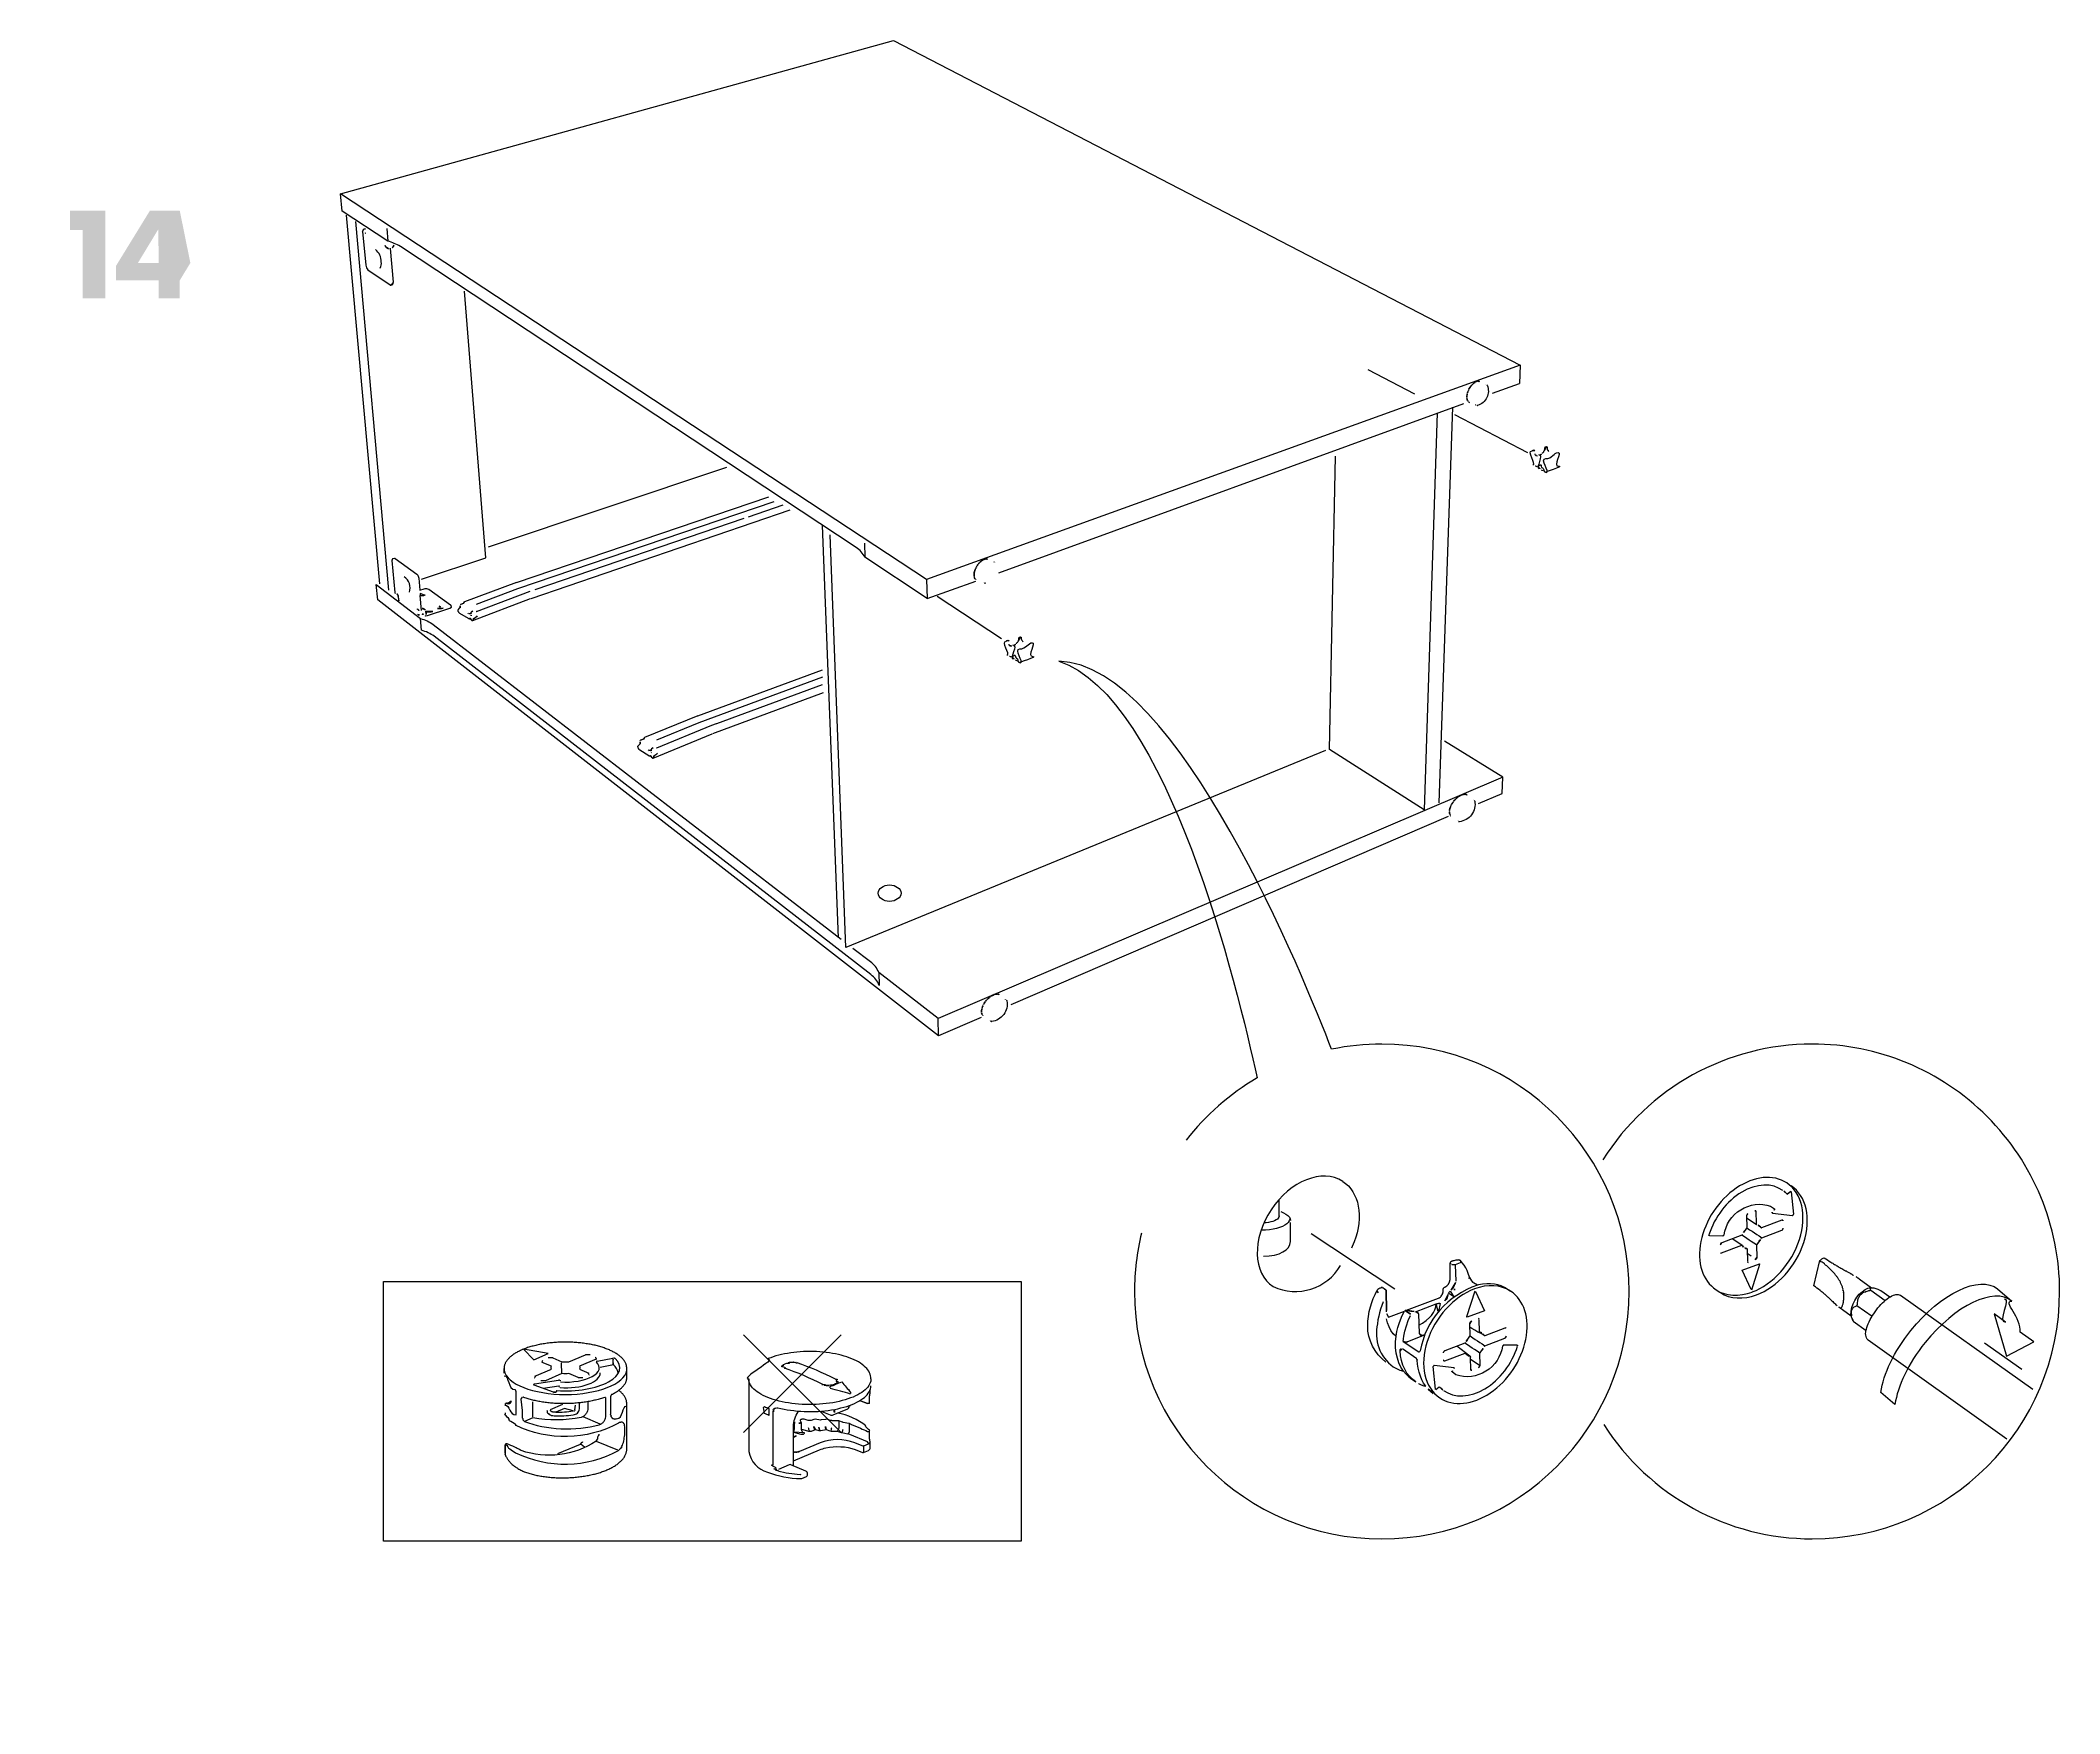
# Model space of a CAD drawing. Header units: metres. Extents: x -27.1 to 47.9, y -10.7 to 6.6.
# Drawn here: x 8.533 to 11.645, y -4.183 to -1.604 of the extents above; entities that cross this region are included whole.
import ezdxf

# ---------------------------------------------------------------- set-up
doc = ezdxf.new("R2010")
doc.units = ezdxf.units.M
doc.header["$MEASUREMENT"] = 0
doc.layers.add('PDF_Working_Num_Penna__7_Num_Penna__7_Num_Penna__7_Num_Penna__7_Num_Penna__7_Num_Penna__7', color=7, linetype='Continuous', lineweight=18)
doc.styles.add('GENERATED_STYLE_1', font='Arial')

msp = doc.modelspace()

# ---------------------------------------------------------------- hatches: boundary and pattern name
at = {"layer": 'PDF_Working_Num_Penna__7_Num_Penna__7_Num_Penna__7_Num_Penna__7_Num_Penna__7_Num_Penna__7', "linetype": 'Continuous', "lineweight": 18}
msp.add_hatch(color=7, dxfattribs=at).paths.add_polyline_path([(8.598, -1.8966), (8.598, -2.002), (8.6332, -2.002), (8.6332, -1.8668), (8.5787, -1.8668), (8.5787, -1.8966)])
h = msp.add_hatch(color=7, dxfattribs=at)
h.paths.add_polyline_path([(8.7018, -1.8668), (8.6497, -1.9516), (8.6497, -1.9741), (8.7153, -1.9741), (8.7153, -2.002), (8.7479, -2.002), (8.7479, -1.9741), (8.7642, -1.9472), (8.7479, -1.8668)])
h.paths.add_polyline_path([(8.6834, -1.9472), (8.7149, -1.8952), (8.7153, -1.9472)], flags=0)

# ---------------------------------------------------------------- linework, layer by layer
at = {"layer": 'PDF_Working_Num_Penna__7_Num_Penna__7_Num_Penna__7_Num_Penna__7_Num_Penna__7_Num_Penna__7', "color": 7, "linetype": 'Continuous', "lineweight": 18, "flags": 128}
for points in [[(9.8995, -2.4645), (9.8035, -2.4007, 0.15693), (9.7902, -2.3859), (9.088, -1.9219, 0.078393), (9.0684, -1.9137), (8.9979, -1.8675), (8.9958, -1.8405), (9.8478, -1.6043), (10.8137, -2.1046), (10.8127, -2.1328)], [(9.0297, -1.8988), (9.0347, -1.9507, 0.199935), (9.0378, -1.958), (9.0719, -1.9812)], [(9.0566, -1.9551, 0.177239), (9.0584, -1.9456, 0.245201), (9.0494, -1.9266)], [(10.762, -2.1351), (10.7624, -2.1353), (10.7627, -2.1355), (10.7629, -2.1358, -0.437803), (10.7481, -2.1669), (10.7474, -2.1668), (10.747, -2.1668)], [(9.0763, -2.4029), (9.0786, -2.4021), (9.0789, -2.4021), (9.0792, -2.4021), (9.0795, -2.4023), (9.0798, -2.4025), (9.1133, -2.4267, -0.193608), (9.1163, -2.4332), (9.1179, -2.4516), (9.1245, -2.4495, -0.206894), (9.1316, -2.4499), (9.1652, -2.4742), (9.1655, -2.4746), (9.1658, -2.4749), (9.1658, -2.4753), (9.1661, -2.4776)], [(10.787, -2.7394), (9.9166, -3.1115), (9.825, -3.0407), (9.8257, -3.0605, 0.149092), (9.813, -3.0439), (9.14, -2.5225, 0.095615), (9.1205, -2.5133), (9.119, -2.4952, -0.096087), (9.1385, -2.5043), (9.7673, -2.9894)], [(10.7428, -2.7754), (10.7432, -2.7758), (10.7434, -2.7761), (10.7436, -2.7764, -0.430905), (10.72, -2.8082), (10.7193, -2.808), (10.7189, -2.8079)], [(9.825, -3.0407, 0.155147), (9.8123, -3.0241), (9.7854, -3.0034)], [(10.0218, -3.0833), (10.0222, -3.0837), (10.0224, -3.0839), (10.0226, -3.0843, -0.430067), (9.999, -3.116), (9.9983, -3.1158), (9.9979, -3.1158)], [(10.2299, -3.4423, 0.059388), (10.2192, -3.5321, 2.414191), (10.6004, -3.1509, 0.050953), (10.523, -3.1588)], [(10.9424, -3.7371, 0.256382), (11.2638, -3.9132, 0.414209), (11.645, -3.5321, 0.414217), (11.2638, -3.1509, 0.258228), (10.941, -3.3293)], [(11.1052, -3.446), (11.1261, -3.4462), (11.1264, -3.4462), (11.1266, -3.4462), (11.1269, -3.446), (11.1271, -3.4457), (11.1271, -3.4455), (11.1274, -3.4455), (11.1274, -3.4451), (11.1278, -3.4449, -0.461767), (11.1996, -3.4004), (11.2055, -3.4049)], [(10.6878, -3.5426), (10.6887, -3.5421), (10.6892, -3.5418), (10.69, -3.5413), (10.6906, -3.5407), (10.6914, -3.54), (10.6919, -3.5392), (10.693, -3.5378), (10.6935, -3.5368), (10.6944, -3.5354), (10.6946, -3.5341), (10.6949, -3.5327), (10.6949, -3.5314), (10.6949, -3.5292), (10.6951, -3.5287), (10.6951, -3.5279), (10.6954, -3.5273), (10.6957, -3.5268), (10.6962, -3.5263), (10.6965, -3.5258), (10.697, -3.5254), (10.6976, -3.5252, 0.287308), (10.7055, -3.5137), (10.7059, -3.4885), (10.7061, -3.4879), (10.7061, -3.4874), (10.7064, -3.4871), (10.7067, -3.4866), (10.7069, -3.4861), (10.7074, -3.4858), (10.7078, -3.4855), (10.7083, -3.4852)], [(11.2927, -3.5453, 0.005045), (11.2888, -3.5416, 0.001066), (11.2847, -3.5379, 0.006121), (11.2804, -3.5342, 0.013209), (11.2758, -3.5305, 0.008199), (11.2662, -3.5233), (11.2753, -3.4844, -0.071414), (11.2823, -3.48, 0.010218), (11.2926, -3.4869, 0.009565), (11.298, -3.4903, 0.007163), (11.3035, -3.4936, 0.00537), (11.3092, -3.4968, 0.005025), (11.315, -3.5001)], [(11.3112, -3.5287, 0.024613), (11.3097, -3.5238, 0.023556), (11.308, -3.5197, 0.018909), (11.306, -3.5158, 0.01678), (11.3037, -3.512, 0.011088), (11.3011, -3.5085, 0.025703), (11.2956, -3.5019, 0.022919), (11.2894, -3.4958, 0.01735), (11.2826, -3.4899)], [(10.6066, -3.6408, -0.239903), (10.5786, -3.585), (10.579, -3.5777), (10.5798, -3.5705), (10.5811, -3.563), (10.583, -3.5555), (10.5849, -3.5491), (10.5873, -3.5429), (10.59, -3.5365), (10.5932, -3.5303), (10.5937, -3.5295), (10.5945, -3.5287), (10.5956, -3.5277), (10.597, -3.5271), (10.5977, -3.5265), (10.5988, -3.5263)], [(11.31, -3.5551, 0.020609), (11.3106, -3.5534, 0.014428), (11.3112, -3.5511, 0.002075), (11.3117, -3.5487, 0.015465), (11.3121, -3.546, 0.011498), (11.3124, -3.5432, 0.016895), (11.3125, -3.5402, 0.011133), (11.3124, -3.537, 0.026101), (11.3121, -3.5338)], [(11.3269, -3.5776), (11.3233, -3.5684, -0.267868), (11.3455, -3.5291, -0.146389), (11.3537, -3.5262), (11.3561, -3.5263)], [(11.3447, -3.533, 0.039626), (11.3412, -3.5349, 0.036223), (11.3389, -3.5367, 0.041219), (11.3368, -3.5389, 0.044459), (11.3353, -3.5413, 0.041664), (11.3342, -3.5439, 0.039256), (11.3333, -3.5472, 0.032615), (11.3328, -3.5505, 0.011375), (11.3327, -3.5538), (11.3559, -3.5702)], [(11.5638, -3.7594), (11.35, -3.6072, -0.29674), (11.3473, -3.5903), (11.3481, -3.5875), (11.349, -3.5846), (11.3501, -3.5817), (11.3515, -3.5786), (11.353, -3.5755), (11.3546, -3.5725), (11.3564, -3.5693), (11.3584, -3.5663), (11.3605, -3.5632), (11.3626, -3.5602), (11.3649, -3.5574), (11.3672, -3.5547), (11.3696, -3.552), (11.3721, -3.5496), (11.3745, -3.5473), (11.377, -3.5452), (11.3794, -3.5433), (11.3818, -3.5416), (11.3842, -3.5401), (11.3865, -3.5389), (11.3887, -3.5379), (11.3908, -3.5373), (11.3928, -3.5368), (11.3946, -3.5366), (11.3963, -3.5367), (11.3979, -3.5371), (11.3992, -3.5377), (11.3997, -3.538)], [(11.3569, -3.5264, -0.027709), (11.3587, -3.5267, -0.029708), (11.3615, -3.5275, -0.015924), (11.3646, -3.5286, -0.000942), (11.3693, -3.5305), (11.3835, -3.5405)], [(10.6026, -3.5478), (10.6002, -3.5539), (10.5983, -3.5595), (10.5967, -3.5649), (10.5956, -3.57), (10.5945, -3.5756), (10.5937, -3.5818, 0.3005), (10.6179, -3.6481), (10.623, -3.651), (10.6283, -3.6534), (10.634, -3.6551), (10.6377, -3.6596), (10.6421, -3.6636), (10.6466, -3.6671)], [(9.4367, -3.6538, 0.091105), (9.4366, -3.6475, 0.003582), (9.4365, -3.6467, 0.028635), (9.436, -3.6449, 0.021732), (9.4353, -3.643, 0.027884), (9.4344, -3.6412, 0.024104), (9.4333, -3.6394, 0.017241), (9.432, -3.6377, 0.011276), (9.4306, -3.6359, 0.015158), (9.4289, -3.6342, 0.013781), (9.4271, -3.6326, 0.012597), (9.4251, -3.6309, 0.010283), (9.423, -3.6293, 0.011581), (9.4206, -3.6278, 0.009842), (9.4182, -3.6263, 0.012453), (9.4155, -3.6249, 0.00712), (9.4128, -3.6235, 0.008588), (9.4099, -3.6222, 0.009361), (9.4068, -3.6209, 0.006053), (9.4036, -3.6197, 0.006915), (9.4003, -3.6185, 0.001881), (9.3969, -3.6175, 0.005202), (9.3934, -3.6165, 0.001817), (9.3897, -3.6155, 0.005004), (9.386, -3.6146, 0.005701), (9.3822, -3.6138, 0.003256), (9.3783, -3.6131, 0.005502), (9.3744, -3.6125, 0.00825), (9.3703, -3.6119, 0.006879), (9.3662, -3.6114, 0.004631), (9.3621, -3.611, 0.006656), (9.3579, -3.6106, 0.006637), (9.3537, -3.6104, 0.004294), (9.3495, -3.6102, 0.002091), (9.3453, -3.6101, 0.004213), (9.341, -3.6101, 0.00423), (9.3368, -3.6102, 0.003202), (9.3326, -3.6103, 0.001119), (9.3283, -3.6105, 0.001223), (9.3242, -3.6108, 0.002343), (9.32, -3.6112, 0.005636), (9.3159, -3.6117, 0.005886), (9.3119, -3.6122, 0.00287), (9.3079, -3.6128, 0.005231), (9.304, -3.6135, 0.005825), (9.3001, -3.6143, 0.008364), (9.2964, -3.6152, 0.006599), (9.2927, -3.6161, 0.004788), (9.2891, -3.6171, 0.00892), (9.2857, -3.6181, 0.01047), (9.2823, -3.6192, 0.010938), (9.2791, -3.6204, 0.012092), (9.2762, -3.6216, -0.006707), (9.2758, -3.6217, -0.002745), (9.2742, -3.6224, 0.005332), (9.2713, -3.6238, 0.005951), (9.2686, -3.6252, 0.0092), (9.266, -3.6266, 0.01272), (9.2635, -3.6281, 0.012616), (9.2612, -3.6297, 0.011836), (9.2591, -3.6313, 0.015164), (9.2572, -3.6329, 0.0111), (9.2554, -3.6346, 0.016482), (9.2538, -3.6363, 0.019439), (9.2523, -3.6381, 0.01399), (9.2511, -3.6398, 0.016957), (9.25, -3.6417, 0.019901), (9.2492, -3.6435, 0.019495), (9.2485, -3.6453, 0.039617), (9.248, -3.6472), (9.248, -3.6475, 0.090746), (9.2479, -3.6538)], [(9.3226, -3.6345), (9.3369, -3.6406, -0.051581), (9.3477, -3.6406), (9.3733, -3.6298)], [(9.3894, -3.6366), (9.3638, -3.6474, -0.286652), (9.3638, -3.6519), (9.3781, -3.658)], [(9.3913, -3.6394), (9.4155, -3.6347, -0.087033), (9.4174, -3.6346)], [(10.8091, -3.615), (10.7882, -3.6148), (10.7879, -3.6148), (10.7877, -3.6148), (10.7874, -3.615), (10.7872, -3.6154), (10.7872, -3.6156), (10.7869, -3.6156), (10.7869, -3.6159), (10.7865, -3.6162, -0.461907), (10.7147, -3.6607), (10.7088, -3.6561)], [(9.2953, -3.6628), (9.3209, -3.6519, -0.286649), (9.3209, -3.6474), (9.3065, -3.6413)], [(9.3621, -3.6648), (9.3477, -3.6587, -0.051581), (9.3369, -3.6587), (9.3113, -3.6696)], [(9.4233, -3.6575, 0.182915), (9.4164, -3.645), (9.3956, -3.6491)], [(9.4133, -3.6908, 0.006137), (9.4148, -3.6901, 0.007494), (9.4175, -3.6887, 0.011522), (9.42, -3.6872, 0.011802), (9.4223, -3.6857, 0.012288), (9.4245, -3.6841, 0.017705), (9.4266, -3.6825, 0.013446), (9.4284, -3.6809, 0.019907), (9.4301, -3.6792, 0.01613), (9.4317, -3.6775, 0.021532), (9.433, -3.6757, 0.020271), (9.4341, -3.674, 0.018401), (9.4351, -3.6722, 0.016922), (9.4359, -3.6704, 0.030621), (9.4364, -3.6686, 0.025035), (9.4367, -3.6671, 0.045265), (9.437, -3.6642), (9.437, -3.6508)], [(9.6248, -3.6668), (9.6248, -3.6665), (9.6248, -3.7789, 0.293898), (9.6536, -3.8103, 0.079702), (9.705, -3.8205, 0.168122), (9.7065, -3.8202), (9.714, -3.8171, 0.302024), (9.7152, -3.8153), (9.7152, -3.8133, 0.31756), (9.7126, -3.8088), (9.6897, -3.7991), (9.6894, -3.799)], [(9.7502, -3.6805), (9.7502, -3.6787, -0.011585), (9.7681, -3.6712, -0.01135), (9.7815, -3.6875), (9.7815, -3.6893)], [(9.2659, -3.6861), (9.2659, -3.7191, 0.011356), (9.2659, -3.7207, 0.017563), (9.2661, -3.7222)], [(9.2763, -3.7273), (9.2763, -3.7155), (9.2738, -3.6982, -0.205179), (9.2743, -3.6969), (9.2759, -3.695)], [(9.4028, -3.6952, -0.006858), (9.3995, -3.6963, -0.004597), (9.396, -3.6974, -0.006661), (9.3925, -3.6984, -0.00868), (9.3888, -3.6993, -0.008437), (9.3851, -3.7002, -0.004285), (9.3813, -3.701, -0.005277), (9.3774, -3.7017, -0.004565), (9.3734, -3.7024, -0.001559), (9.3693, -3.703, -0.001213), (9.3652, -3.7035, -0.003436), (9.3611, -3.7039, -0.004169), (9.3569, -3.7043, -0.007484), (9.3527, -3.7046, -0.00741), (9.3485, -3.7048, -0.004194), (9.3443, -3.7049, -0.004219), (9.34, -3.7049, -0.002116), (9.3358, -3.7049, -0.00212), (9.3315, -3.7048, -0.005473), (9.3273, -3.7046, -0.002271), (9.3232, -3.7043, -0.004305), (9.319, -3.704, -0.006496), (9.3149, -3.7035, -0.005761), (9.3109, -3.703, -0.005378), (9.3069, -3.7025, -0.00539), (9.303, -3.7018, -0.0054), (9.2992, -3.7011, -0.00632), (9.2955, -3.7003, -0.007718), (9.2918, -3.6994, -0.002754), (9.2883, -3.6985, -0.005361), (9.2848, -3.6975, -0.004809), (9.2815, -3.6964, -0.006838), (9.2783, -3.6953, 0.000604), (9.2767, -3.6947)], [(9.377, -3.7018), (9.377, -3.7115, -0.081387), (9.3762, -3.7162, -0.074634), (9.3739, -3.7207, -0.076852), (9.3705, -3.7242, -0.087672), (9.3664, -3.7262, -0.090389), (9.2921, -3.727), (9.2794, -3.7324)], [(9.3079, -3.6812), (9.332, -3.6774, -0.092329), (9.3331, -3.6775)], [(9.3944, -3.7374, 0.095265), (9.3985, -3.7354, 0.085126), (9.4018, -3.7319, 0.073438), (9.4039, -3.7274, 0.075162), (9.4047, -3.7226), (9.4047, -3.6955)], [(9.4367, -3.7084, 0.090279), (9.4366, -3.7019, 0.002851), (9.4365, -3.7011, 0.025144), (9.4359, -3.6992, 0.020852), (9.4352, -3.6973, 0.023303), (9.4343, -3.6954, 0.020886), (9.4332, -3.6936, 0.015446), (9.4319, -3.6918, 0.020371), (9.4305, -3.69, 0.016272), (9.4288, -3.6882, 0.010917), (9.427, -3.6865, 0.015907), (9.425, -3.6848)], [(9.811, -3.7041), (9.811, -3.6936, 0.033303), (9.8119, -3.6869), (9.8119, -3.6838)], [(9.4265, -3.7336, 0.050003), (9.4242, -3.7349, -0.24115), (9.2655, -3.7382)], [(9.3173, -3.7215, 0.07229), (9.321, -3.723, 0.058871), (9.3248, -3.7236, 0.039965), (9.3544, -3.7222, 0.06823), (9.3578, -3.7213, 0.078391), (9.3607, -3.7195, 0.09531), (9.3629, -3.7167, 0.115486), (9.3637, -3.7129), (9.3637, -3.709), (9.3637, -3.7036)], [(9.4369, -3.7747, 0.015749), (9.437, -3.7733), (9.437, -3.7054)], [(9.6935, -3.8001, -0.14191), (9.6934, -3.8007), (9.6935, -3.8001), (9.6935, -3.7401, -0.15038), (9.7011, -3.7175), (9.7017, -3.7167)], [(9.7297, -3.7291, 0.144925), (9.7251, -3.7292), (9.7211, -3.7307, -0.148586), (9.7165, -3.7308), (9.71, -3.729), (9.709, -3.7288), (9.7079, -3.7288), (9.7068, -3.7289), (9.7058, -3.7291), (9.705, -3.7294), (9.7044, -3.7298), (9.7042, -3.7303), (9.7042, -3.7307), (9.7057, -3.7339), (9.7057, -3.7449, 0.106791), (9.7061, -3.7462)], [(9.753, -3.731, -0.076982), (9.7509, -3.7307), (9.7464, -3.7293, 0.117779), (9.7428, -3.7291), (9.7364, -3.7301, -0.108095), (9.733, -3.73), (9.7297, -3.7291)], [(9.7372, -3.7168), (9.75, -3.7222, 0.202309), (9.7549, -3.7222), (9.7773, -3.7128)], [(9.7789, -3.7353), (9.7701, -3.7338, -0.048622), (9.7691, -3.7335), (9.7634, -3.7315), (9.7634, -3.7425, -0.257468), (9.7609, -3.7472)], [(9.3897, -3.7628, -0.231156), (9.274, -3.7772), (9.2738, -3.7771)], [(9.4285, -3.7722, 0.033556), (9.4302, -3.7687, 0.026068), (9.4315, -3.7646, 0.036925), (9.4333, -3.7554, 0.014645), (9.4337, -3.7507, 0.014247), (9.4339, -3.7462, 0.017749), (9.4337, -3.7421, 0.026745), (9.4333, -3.7388)], [(9.8022, -3.7789), (9.8022, -3.77, -0.183742), (9.7995, -3.77), (9.7882, -3.7652, 0.179539), (9.7346, -3.7652), (9.7031, -3.7785)], [(9.7079, -3.7448), (9.7169, -3.7473, 0.148654), (9.7215, -3.7471), (9.7276, -3.7449), (9.7325, -3.7462, 0.102897), (9.736, -3.7464), (9.7442, -3.745), (9.7496, -3.7467, 0.076364), (9.7517, -3.7471), (9.761, -3.7472), (9.7671, -3.7494, 0.045255), (9.7681, -3.7496), (9.7775, -3.7512, 0.267701), (9.7801, -3.7466), (9.7801, -3.7356, -0.006956), (9.783, -3.7368), (9.7971, -3.7428, -0.003092), (9.8077, -3.7477)], [(9.8022, -3.77), (9.8094, -3.767, 0.277828), (9.8076, -3.7639), (9.7803, -3.7524, 0.003962), (9.7775, -3.7512)], [(9.8119, -3.7727), (9.8119, -3.7649), (9.8119, -3.7645, 0.045435), (9.8118, -3.7633, -0.015054), (9.8112, -3.7606, -0.04212), (9.811, -3.7577), (9.811, -3.7472)], [(9.2506, -3.7865, 0.019312), (9.2518, -3.7886, 0.021314), (9.2531, -3.7907, 0.018396), (9.2546, -3.7927, 0.01546), (9.2563, -3.7947, 0.019566), (9.2582, -3.7967, 0.016734), (9.2603, -3.7986, 0.014286), (9.2626, -3.8005, 0.01083), (9.2651, -3.8023, 0.012587), (9.2677, -3.804, 0.009766), (9.2705, -3.8057, 0.009202), (9.2734, -3.8073, 0.012374), (9.2764, -3.8088, 0.00256), (9.2785, -3.8098)], [(9.2521, -3.7662), (9.2518, -3.7661, -0.007406), (9.2635, -3.7713, -0.009159), (9.2691, -3.7741, -0.00944), (9.2719, -3.7755)], [(9.2565, -3.7746, 0.048729), (9.2655, -3.7806, 0.241094), (9.4242, -3.7773)], [(9.2791, -3.81, 0.00878), (9.2824, -3.8112, 0.007517), (9.2858, -3.8122, 0.01003), (9.2892, -3.8133, 0.007124), (9.2928, -3.8142, 0.002527), (9.2965, -3.815, 0.003229), (9.3002, -3.8158, 0.007831), (9.3041, -3.8165, 0.007638), (9.3079, -3.8171, 0.006021), (9.3119, -3.8177, -0.000854), (9.3159, -3.8181, 0.004582), (9.32, -3.8185, 0.004349), (9.3241, -3.8188, 0.004324), (9.3282, -3.819, 0.006487), (9.3324, -3.8192, 0.003228), (9.3366, -3.8192, 0.004279), (9.3407, -3.8192, 0.003204), (9.3449, -3.8191, 0.005497), (9.3491, -3.8189, 0.005534), (9.3533, -3.8187, 0.003387), (9.3574, -3.8183, 0.003337), (9.3616, -3.8179, 0.003367), (9.3657, -3.8174, 0.001242), (9.3697, -3.8169, 0.004179), (9.3737, -3.8162, 0.00501), (9.3776, -3.8155, 0.004247), (9.3815, -3.8147, 0.005792), (9.3853, -3.8138, 0.005959), (9.389, -3.8129, 0.005031), (9.3926, -3.8119, 0.004835), (9.3962, -3.8108, 0.007441), (9.3996, -3.8096, 0.008183), (9.403, -3.8084, 0.008673), (9.4062, -3.8071, 0.008524), (9.4093, -3.8057, 0.010168), (9.4123, -3.8042, 0.008295), (9.4151, -3.8027, 0.012033), (9.4179, -3.8011, 0.012758), (9.4205, -3.7994, 0.016746), (9.4229, -3.7976, 0.014332), (9.4252, -3.7958, 0.013048), (9.4273, -3.7938, 0.018359), (9.4292, -3.7918, 0.019318), (9.431, -3.7898, 0.018522), (9.4325, -3.7877, 0.01909), (9.4337, -3.7855, 0.021707), (9.4348, -3.7834, 0.025727), (9.4357, -3.7812, 0.021362), (9.4363, -3.779, 0.022204), (9.4367, -3.7769)], [(9.6935, -3.7932), (9.734, -3.7761, -0.048026), (9.7436, -3.7732, -0.138914), (9.7889, -3.7755), (9.8002, -3.7801, 0.198389), (9.8016, -3.7801), (9.8091, -3.7769, 0.314617), (9.8119, -3.7727)], [(9.6897, -3.7991, 0.211745), (9.6872, -3.7992), (9.6707, -3.8062)]]:
    msp.add_lwpolyline(points, format="xyb", dxfattribs=at)
for points in [[(9.8986, -2.4349), (8.9958, -1.8405)], [(9.0563, -2.4418), (9.0046, -1.8738)], [(9.0185, -1.8833), (9.0697, -2.4515)], [(9.0669, -1.8941), (9.0684, -1.9137)], [(9.0719, -1.9252), (9.0765, -1.9768)], [(9.2194, -2.4015), (9.1869, -1.9908)], [(10.8137, -2.1046), (9.8986, -2.4349), (9.8995, -2.4645)], [(10.5787, -2.1115), (10.6507, -2.1488)], [(10.7708, -2.1479), (10.8127, -2.1328)], [(10.0102, -2.4245), (10.727, -2.1638)], [(10.6859, -2.178), (10.6654, -2.7899)], [(10.7095, -2.1695), (10.6883, -2.7793)], [(10.7125, -2.1808), (10.8251, -2.2391)], [(9.5903, -2.2626), (9.2231, -2.385)], [(10.5197, -2.697), (10.5291, -2.2449)], [(9.6632, -2.3154), (9.2684, -2.4495), (9.2046, -2.4735)], [(9.2668, -2.4395), (9.6558, -2.3078)], [(9.2892, -2.4643), (9.6888, -2.3278)], [(9.6246, -2.3382), (9.6778, -2.3201)], [(9.2956, -2.4502), (9.6175, -2.3406)], [(9.7377, -2.352), (9.7625, -2.9871)], [(9.7744, -3.0019), (9.7504, -2.3661)], [(9.803, -2.3788), (9.8035, -2.4007)], [(9.0805, -2.4564), (9.0802, -2.4562), (9.08, -2.4559), (9.0798, -2.4555), (9.0798, -2.4551), (9.0754, -2.4059)], [(9.1203, -2.4346), (9.2194, -2.4015)], [(9.0507, -2.4425), (9.119, -2.4952)], [(9.0529, -2.4664), (9.0507, -2.4425)], [(9.2668, -2.4395), (9.1867, -2.4696)], [(9.2053, -2.4842), (9.288, -2.4529)], [(9.8995, -2.4645), (9.9746, -2.4374)], [(9.9828, -3.11), (9.9174, -3.1382), (9.0529, -2.4664)], [(9.1206, -2.4826), (9.1186, -2.4598)], [(9.1634, -2.4799), (9.1277, -2.4914)], [(9.1931, -2.4951), (9.1795, -2.4872), (9.179, -2.4869), (9.1786, -2.4865), (9.1781, -2.486), (9.1777, -2.4855), (9.1774, -2.4849), (9.1771, -2.4843), (9.1769, -2.4836), (9.1768, -2.483), (9.1767, -2.4824), (9.1766, -2.4816)], [(9.1994, -2.4982), (9.2884, -2.4645)], [(10.0141, -2.5264), (9.9152, -2.4614)], [(9.5464, -2.6449), (9.7382, -2.5743)], [(9.7385, -2.5857), (9.548, -2.656), (9.4826, -2.6828)], [(9.5693, -2.6725), (9.7397, -2.6092)], [(9.5758, -2.6568), (9.7385, -2.5966)], [(9.5463, -2.6449), (9.4642, -2.6784)], [(9.4774, -2.7102), (9.5685, -2.6727)], [(9.4833, -2.6946), (9.5681, -2.6597), (9.5752, -2.6571)], [(9.4709, -2.7067), (9.4569, -2.698), (9.4564, -2.6977), (9.456, -2.6972), (9.4555, -2.6967), (9.4551, -2.6961), (9.4548, -2.6954), (9.4545, -2.6947), (9.4542, -2.694), (9.4541, -2.6933), (9.454, -2.6926), (9.454, -2.6918)], [(10.5137, -2.6983), (9.7744, -3.0019)], [(10.6654, -2.7899), (10.5197, -2.697)], [(10.787, -2.7394), (10.697, -2.684)], [(10.7494, -2.7802), (10.7859, -2.7645), (10.787, -2.7394)], [(10.7028, -2.8002), (10.0288, -3.0902)], [(9.9174, -3.1382), (9.9166, -3.1115)], [(10.4423, -3.4159), (10.4423, -3.3908)], [(10.5401, -3.3624), (10.5446, -3.3658), (10.5488, -3.3695), (10.5525, -3.3737), (10.5556, -3.3785), (10.5585, -3.3835), (10.5608, -3.3887), (10.5627, -3.3945), (10.5641, -3.4005), (10.5651, -3.4068), (10.5653, -3.4134), (10.5653, -3.4202), (10.5648, -3.4271), (10.5638, -3.4341), (10.5622, -3.4415), (10.5603, -3.4486), (10.5577, -3.4557), (10.5549, -3.4628), (10.5535, -3.4655)], [(11.2312, -3.3781), (11.2312, -3.3784), (11.2347, -3.4132)], [(10.4586, -3.4199), (10.4585, -3.4207), (10.4578, -3.4232), (10.4563, -3.4256), (10.4539, -3.4279), (10.4509, -3.43), (10.4472, -3.432), (10.4428, -3.4337), (10.438, -3.4351), (10.4327, -3.4362), (10.4271, -3.437), (10.4213, -3.4375), (10.4154, -3.4377)], [(10.4423, -3.4153), (10.4423, -3.4159), (10.4418, -3.4175), (10.4409, -3.419), (10.4394, -3.4204), (10.4374, -3.4218), (10.4351, -3.423), (10.4323, -3.4241), (10.4293, -3.425), (10.4259, -3.4257), (10.4223, -3.4262), (10.4187, -3.4265)], [(10.4447, -3.4089), (10.449, -3.4107), (10.4527, -3.4128), (10.4557, -3.415), (10.4579, -3.4175), (10.4592, -3.42), (10.4598, -3.4226), (10.4598, -3.4229)], [(11.1647, -3.4119), (11.1637, -3.4125), (11.1629, -3.4138), (11.1625, -3.4149), (11.1629, -3.4339)], [(11.1771, -3.4288), (11.1625, -3.4192)], [(11.1768, -3.4078), (11.1768, -3.4081), (11.1768, -3.4084), (11.1768, -3.4087), (11.1773, -3.4274)], [(11.2184, -3.4224), (11.2175, -3.4221), (11.2167, -3.4224), (11.1857, -3.4339)], [(11.2025, -3.4113), (11.2331, -3.4151), (11.2333, -3.4151), (11.2337, -3.4149), (11.2339, -3.4145), (11.2342, -3.4143), (11.2344, -3.414), (11.2347, -3.4135), (11.2347, -3.4132)], [(10.4597, -3.4552), (10.4597, -3.4256)], [(10.6203, -3.5283), (10.4914, -3.4431)], [(11.1778, -3.4604), (11.1738, -3.4575), (11.1698, -3.4551), (11.1663, -3.4529), (11.1631, -3.4505), (11.1594, -3.4481), (11.1551, -3.4455), (11.1242, -3.4572)], [(11.1556, -3.461), (11.1412, -3.4515)], [(11.1629, -3.4339), (11.1671, -3.4369), (11.1709, -3.4393), (11.1747, -3.4417), (11.1782, -3.4441), (11.1819, -3.4465), (11.1859, -3.4494)], [(11.2186, -3.4345), (11.2186, -3.4347), (11.2186, -3.4355), (11.218, -3.4363), (11.2178, -3.4369), (11.2173, -3.4374), (11.2167, -3.4379), (11.2162, -3.4382), (11.1853, -3.4498)], [(10.7356, -3.5099), (10.7337, -3.5046), (10.7319, -3.5), (10.7298, -3.4957), (10.7274, -3.4917), (10.7244, -3.4879), (10.7214, -3.4844), (10.7217, -3.485), (10.7219, -3.4855), (10.7219, -3.4861), (10.7219, -3.4866), (10.7217, -3.4874), (10.7212, -3.4879)], [(11.1561, -3.4613), (11.1558, -3.4613), (11.1556, -3.4613), (11.1553, -3.4613), (11.1551, -3.4613), (11.1548, -3.4613), (11.1546, -3.4613), (11.1236, -3.4728)], [(11.1634, -3.4669), (11.1637, -3.4859)], [(11.1782, -3.4599), (11.1778, -3.4602), (11.1778, -3.4604), (11.1778, -3.4607), (11.1782, -3.4797)], [(10.7212, -3.4879), (10.7136, -3.4909), (10.7142, -3.5163)], [(11.1695, -3.5291), (11.1556, -3.4993), (11.1824, -3.4894), (11.1832, -3.49)], [(11.1704, -3.5294), (11.1832, -3.49)], [(11.3358, -3.5124), (11.3553, -3.5263)], [(10.6077, -3.5633), (10.6077, -3.5625), (10.6077, -3.5617), (10.6072, -3.5311)], [(10.6072, -3.5311), (10.6077, -3.5614)], [(10.6873, -3.5429), (10.638, -3.5614), (10.6385, -3.5614), (10.639, -3.5614), (10.6393, -3.5614), (10.6398, -3.5614)], [(10.7439, -3.5316), (10.7311, -3.571)], [(10.7448, -3.5319), (10.7587, -3.5617), (10.7319, -3.5716), (10.7311, -3.571)], [(10.792, -3.5273), (10.7893, -3.5258), (10.7844, -3.5236), (10.7793, -3.522), (10.7738, -3.5209), (10.7678, -3.5204), (10.762, -3.5204), (10.7557, -3.5209), (10.7496, -3.522), (10.7477, -3.5225), (10.7415, -3.5185)], [(10.7939, -3.5284), (10.7987, -3.5316), (10.7927, -3.5282), (10.7865, -3.5258), (10.7799, -3.5241), (10.7729, -3.5233), (10.7657, -3.5233), (10.7582, -3.5241), (10.7506, -3.5258), (10.7432, -3.5282)], [(11.1156, -3.5294), (11.1215, -3.5329), (11.1278, -3.5353), (11.1344, -3.5369), (11.1413, -3.5377), (11.1486, -3.5377), (11.1561, -3.5369), (11.1637, -3.5353), (11.1711, -3.5329)], [(11.1222, -3.5338), (11.1282, -3.5373), (11.1344, -3.5397), (11.1411, -3.5414), (11.148, -3.5421), (11.1552, -3.5421), (11.1628, -3.5414), (11.1703, -3.5397), (11.1778, -3.5373)], [(11.3539, -3.5301), (11.3761, -3.5459)], [(11.3997, -3.538), (11.6036, -3.6825)], [(11.5494, -3.5281), (11.5713, -3.5468)], [(10.6222, -3.6011), (10.6179, -3.5971), (10.6144, -3.5922), (10.6115, -3.5866), (10.609, -3.5805), (10.6077, -3.574)], [(10.6106, -3.5716), (10.6353, -3.5622)], [(10.634, -3.6551), (10.6299, -3.6489), (10.6268, -3.6422), (10.6243, -3.6346), (10.6224, -3.6269), (10.6216, -3.6186), (10.6216, -3.6097), (10.6224, -3.6009), (10.6235, -3.5939), (10.6251, -3.5874), (10.627, -3.5813), (10.6292, -3.5756), (10.6318, -3.5692), (10.6353, -3.5622)], [(10.6332, -3.6092), (10.6342, -3.6011), (10.6361, -3.593), (10.6383, -3.585), (10.6412, -3.577), (10.6447, -3.5689)], [(10.6522, -3.5633), (10.6844, -3.5509)], [(10.6567, -3.5665), (10.6581, -3.5966)], [(10.6576, -3.5839), (10.6632, -3.5807), (10.6689, -3.577), (10.6739, -3.5724)], [(10.6739, -3.5724), (10.6772, -3.5689), (10.6801, -3.5647), (10.6823, -3.5603), (10.6836, -3.5558), (10.6844, -3.5509)], [(10.7509, -3.5941), (10.7506, -3.5751)], [(11.3239, -3.5699), (11.3045, -3.5561)], [(11.327, -3.5778), (11.3469, -3.592)], [(11.5618, -3.5792), (11.544, -3.5667), (11.5633, -3.6319), (11.6051, -3.6096), (11.5841, -3.5949)], [(9.6165, -3.5988), (9.7671, -3.7494)], [(9.6165, -3.7494), (9.7671, -3.5988)], [(10.6332, -3.6092), (10.6576, -3.6253), (10.6581, -3.6255), (10.6586, -3.6253), (10.6591, -3.6247), (10.6594, -3.6239)], [(10.6619, -3.6006), (10.661, -3.6014), (10.6594, -3.6022), (10.6398, -3.6097)], [(10.7361, -3.6011), (10.7365, -3.6009), (10.7365, -3.6006), (10.7365, -3.6003), (10.7361, -3.5813)], [(10.7582, -3.5997), (10.7533, -3.597), (10.7485, -3.5946), (10.7439, -3.5919), (10.7391, -3.5892), (10.7365, -3.5876)], [(10.7365, -3.6006), (10.7404, -3.6035), (10.7445, -3.6059), (10.748, -3.6081), (10.7512, -3.6105), (10.7549, -3.613), (10.7592, -3.6156), (10.7901, -3.6038)], [(10.7582, -3.5998), (10.7585, -3.5998), (10.7587, -3.5998), (10.759, -3.5998), (10.7592, -3.5998), (10.7595, -3.5998), (10.7597, -3.5998), (10.7906, -3.5882)], [(9.2776, -3.6212), (9.2934, -3.6373)], [(9.3158, -3.6278), (9.2776, -3.6212)], [(9.2934, -3.6373), (9.3158, -3.6278)], [(9.8131, -3.6668), (9.8131, -3.6665), (9.813, -3.6642), (9.8126, -3.6619), (9.8119, -3.6596), (9.8109, -3.6573), (9.8097, -3.6551), (9.8082, -3.6528), (9.8065, -3.6507), (9.8044, -3.6486), (9.8022, -3.6465), (9.7996, -3.6445), (9.7968, -3.6426), (9.7938, -3.6407), (9.7906, -3.639), (9.7872, -3.6373), (9.7836, -3.6357), (9.7797, -3.6342), (9.7758, -3.6328), (9.7716, -3.6315), (9.7674, -3.6303), (9.7629, -3.6293), (9.7584, -3.6283), (9.7537, -3.6274), (9.749, -3.6267), (9.7442, -3.626), (9.7393, -3.6255), (9.7343, -3.6251), (9.7293, -3.6248), (9.7242, -3.6246), (9.7192, -3.6246), (9.7141, -3.6246), (9.7091, -3.6248), (9.7041, -3.6251), (9.6991, -3.6255), (9.6942, -3.626), (9.6894, -3.6266), (9.6846, -3.6274), (9.68, -3.6282), (9.6754, -3.6292), (9.671, -3.6302), (9.6667, -3.6314), (9.6626, -3.6327), (9.6586, -3.6341), (9.6548, -3.6356), (9.6536, -3.636)], [(10.6466, -3.6671), (10.653, -3.6714), (10.6476, -3.6674), (10.6431, -3.6628), (10.639, -3.6577), (10.6359, -3.6518), (10.633, -3.6454), (10.6308, -3.6384), (10.6294, -3.6312), (10.6287, -3.6236)], [(10.6541, -3.636), (10.6321, -3.6207)], [(10.657, -3.6738), (10.6608, -3.6757), (10.6651, -3.6773), (10.6683, -3.6781), (10.6648, -3.6733), (10.6622, -3.6682), (10.6598, -3.6625), (10.6579, -3.6564), (10.6562, -3.6502), (10.6555, -3.6443), (10.6549, -3.6381)], [(10.6957, -3.6266), (10.6957, -3.6264), (10.6957, -3.6255), (10.6963, -3.6247), (10.6964, -3.6241), (10.697, -3.6236), (10.6976, -3.6231), (10.6981, -3.6228), (10.7289, -3.6113)], [(10.6959, -3.6387), (10.6968, -3.6389), (10.6976, -3.6387), (10.7286, -3.6272)], [(10.7319, -3.6298), (10.7337, -3.6312), (10.7361, -3.632), (10.7158, -3.6162)], [(10.7514, -3.6272), (10.7472, -3.6241), (10.7434, -3.6217), (10.7396, -3.6193), (10.7361, -3.6169), (10.7324, -3.6145), (10.7284, -3.6116)], [(10.7375, -3.6532), (10.7375, -3.6529), (10.7375, -3.6526), (10.7375, -3.6523), (10.737, -3.6336)], [(10.7372, -3.6365), (10.7518, -3.6462)], [(10.7496, -3.6491), (10.7506, -3.6486), (10.7514, -3.6473), (10.7518, -3.6462), (10.7514, -3.6272)], [(11.529, -3.6112), (11.5867, -3.6517)], [(9.2946, -3.6745), (9.3318, -3.6687)], [(9.3365, -3.6588), (9.3364, -3.6418)], [(9.8131, -3.6665), (9.8131, -3.6668), (9.813, -3.6682), (9.8127, -3.6705), (9.812, -3.6728), (9.811, -3.675), (9.8097, -3.6772), (9.8081, -3.6794), (9.8062, -3.6815), (9.804, -3.6836), (9.8016, -3.6856), (9.7989, -3.6876), (9.7959, -3.6895), (9.7927, -3.6913), (9.7892, -3.693), (9.7856, -3.6947), (9.7816, -3.6962), (9.7775, -3.6977), (9.7732, -3.6991), (9.7687, -3.7003), (9.7641, -3.7015), (9.7593, -3.7025), (9.7544, -3.7034), (9.7493, -3.7042), (9.7442, -3.7049), (9.739, -3.7054), (9.7337, -3.7058), (9.7284, -3.7061), (9.723, -3.7063), (9.7176, -3.7063), (9.7122, -3.7062), (9.7069, -3.706), (9.7016, -3.7057), (9.6963, -3.7052), (9.6911, -3.7046), (9.6861, -3.7038), (9.6811, -3.703), (9.6762, -3.702), (9.6715, -3.7009), (9.6669, -3.6997), (9.6625, -3.6984), (9.6583, -3.697), (9.6543, -3.6955), (9.6505, -3.6939), (9.6469, -3.6922), (9.6436, -3.6904), (9.6405, -3.6885), (9.6376, -3.6866), (9.635, -3.6846), (9.6327, -3.6825), (9.6307, -3.6805), (9.629, -3.6783), (9.6276, -3.6761), (9.6264, -3.6739), (9.6256, -3.6716), (9.625, -3.6694), (9.6248, -3.6671), (9.6248, -3.6668)], [(10.7117, -3.6497), (10.6812, -3.6459), (10.681, -3.6459), (10.6806, -3.6462), (10.6804, -3.6465), (10.6801, -3.6467), (10.6799, -3.647), (10.6796, -3.6475), (10.6796, -3.6478)], [(10.683, -3.6829), (10.683, -3.6826), (10.6796, -3.6478)], [(9.292, -3.7252), (9.292, -3.702)], [(9.3241, -3.6871), (9.2938, -3.6763)], [(9.412, -3.7203), (9.412, -3.6931)], [(9.6697, -3.7112), (9.6744, -3.7124), (9.6792, -3.7134), (9.6841, -3.7143), (9.6891, -3.7151), (9.6943, -3.7157), (9.6995, -3.7163), (9.7048, -3.7167), (9.7101, -3.7169), (9.7155, -3.7171), (9.7209, -3.7171), (9.7262, -3.717), (9.7316, -3.7168), (9.7368, -3.7164), (9.7421, -3.7159), (9.7473, -3.7153), (9.7523, -3.7145), (9.7573, -3.7137), (9.7621, -3.7127), (9.7668, -3.7116), (9.7714, -3.7104), (9.7758, -3.7091), (9.78, -3.7076), (9.7839, -3.7061), (9.7877, -3.7045), (9.7913, -3.7028), (9.7946, -3.701), (9.7977, -3.6992), (9.8005, -3.6972), (9.803, -3.6952), (9.8053, -3.6932), (9.8073, -3.6911), (9.809, -3.6889), (9.8105, -3.6867), (9.8116, -3.6845), (9.8124, -3.6822), (9.8129, -3.68), (9.8131, -3.6777), (9.8131, -3.6773)], [(11.3912, -3.7061), (11.3693, -3.6875)], [(9.3193, -3.7139), (9.3384, -3.7059)], [(9.3958, -3.7363), (9.3695, -3.7254)], [(9.6626, -3.7991), (9.6626, -3.7167)], [(9.4232, -3.7764), (9.3901, -3.7634)], [(9.3648, -3.7677), (9.33, -3.7824)]]:
    msp.add_lwpolyline(points, dxfattribs=at)
for points in [[(9.0318, -1.8954), (9.0313, -1.8956), (9.0308, -1.8959), (9.0304, -1.8964), (9.03, -1.8969), (9.0298, -1.8976), (9.0297, -1.8982), (9.0297, -1.8988)], [(9.0318, -1.8954), (9.0339, -1.8948)], [(9.0336, -1.9014), (9.0338, -1.9015), (9.034, -1.9015), (9.0342, -1.9013), (9.0342, -1.901), (9.0343, -1.9006)], [(9.0645, -1.9202), (9.0645, -1.9207), (9.0646, -1.9212), (9.0648, -1.9217), (9.065, -1.9221), (9.0652, -1.9225), (9.0655, -1.9227)], [(9.0695, -1.9253), (9.0659, -1.923)], [(9.0719, -1.9252), (9.0719, -1.925), (9.072, -1.9248), (9.0722, -1.9246), (9.0723, -1.9245)], [(9.075, -1.9238), (9.0757, -1.9235), (9.0762, -1.9231), (9.0768, -1.9226), (9.0772, -1.922), (9.0776, -1.9213), (9.0778, -1.9206), (9.0779, -1.9198)], [(9.0719, -1.9812), (9.0723, -1.9815), (9.0726, -1.9815)], [(9.073, -1.9815), (9.0753, -1.9808), (9.0757, -1.9806), (9.0759, -1.9804), (9.0762, -1.9799), (9.0763, -1.9795), (9.0765, -1.9789), (9.0765, -1.9782), (9.0765, -1.9775)], [(10.7325, -2.1476), (10.7324, -2.1474), (10.7325, -2.1472), (10.7326, -2.1469)], [(10.7335, -2.1446), (10.7333, -2.1448), (10.7332, -2.145), (10.7331, -2.1453), (10.7332, -2.1455), (10.7329, -2.1461)], [(10.7344, -2.1425), (10.7342, -2.1427), (10.7341, -2.1429), (10.734, -2.1432), (10.734, -2.1434), (10.7338, -2.144)], [(10.7367, -2.1385), (10.7366, -2.1386), (10.7364, -2.1387), (10.7363, -2.139), (10.7362, -2.1393), (10.7358, -2.1398), (10.7355, -2.1404), (10.7354, -2.1406), (10.7352, -2.1408), (10.7351, -2.1411), (10.7351, -2.1413), (10.7347, -2.1419)], [(10.7381, -2.1367), (10.7379, -2.1367), (10.7377, -2.1369), (10.7376, -2.1372), (10.7375, -2.1374), (10.7371, -2.138)], [(10.7385, -2.1361), (10.7383, -2.1364)], [(10.7395, -2.135), (10.7393, -2.135), (10.7391, -2.1352), (10.739, -2.1354), (10.7389, -2.1357), (10.7387, -2.1359)], [(10.741, -2.1335), (10.7409, -2.1335), (10.7407, -2.1336), (10.7405, -2.1338), (10.7404, -2.1341), (10.7399, -2.1346)], [(10.7425, -2.1322), (10.7424, -2.1322), (10.7422, -2.1323), (10.742, -2.1325), (10.7419, -2.1328), (10.7415, -2.1331)], [(10.744, -2.1312), (10.7437, -2.1313), (10.7436, -2.1314), (10.7435, -2.1316), (10.743, -2.132)], [(10.7455, -2.1304), (10.7454, -2.1304), (10.7452, -2.1305), (10.745, -2.1308), (10.7446, -2.131)], [(10.747, -2.1298), (10.7467, -2.1299), (10.7465, -2.1301), (10.7461, -2.1303)], [(10.7484, -2.1295), (10.7481, -2.1297), (10.748, -2.1298), (10.7476, -2.1299)], [(10.7498, -2.1296), (10.7495, -2.1296), (10.7491, -2.1298)], [(10.7498, -2.1296), (10.7507, -2.1299), (10.7509, -2.1298)], [(10.7608, -2.1342), (10.7607, -2.1341)], [(10.7316, -2.1529), (10.7314, -2.1531), (10.7314, -2.1534), (10.7314, -2.1536), (10.7316, -2.1543)], [(10.7316, -2.1555), (10.7315, -2.1554), (10.7315, -2.1552), (10.7315, -2.155)], [(10.7317, -2.1509), (10.7316, -2.1511), (10.7316, -2.1514), (10.7316, -2.1516), (10.7316, -2.1518), (10.7316, -2.1523)], [(10.7316, -2.1555), (10.7317, -2.156)], [(10.7318, -2.1571), (10.7317, -2.1568)], [(10.7321, -2.149), (10.7319, -2.1492), (10.7319, -2.1494), (10.7319, -2.1496), (10.732, -2.1498), (10.7318, -2.1504)], [(10.7318, -2.1571), (10.7321, -2.1576)], [(10.7321, -2.1488), (10.7323, -2.1482)], [(10.7323, -2.1586), (10.7321, -2.1585), (10.7321, -2.1583)], [(10.7323, -2.1586), (10.7325, -2.1587), (10.7326, -2.1591)], [(10.7329, -2.1599), (10.7328, -2.1596)], [(10.7329, -2.1599), (10.7332, -2.1601), (10.7334, -2.1603)], [(10.7337, -2.1609), (10.7336, -2.1607)], [(10.7357, -2.1622), (10.7347, -2.1617), (10.7346, -2.1616)], [(10.7447, -2.166), (10.7445, -2.1661)], [(10.747, -2.1668), (10.7467, -2.1668)], [(10.7481, -2.1669), (10.7482, -2.1669)], [(10.8512, -2.2364), (10.8519, -2.2307), (10.8543, -2.2301)], [(10.8454, -2.2426), (10.8444, -2.2428), (10.8434, -2.2436)], [(9.0763, -2.4029), (9.076, -2.403), (9.0758, -2.4033), (9.0756, -2.4037), (9.0754, -2.4041), (9.0754, -2.4047), (9.0753, -2.4053)], [(9.9722, -2.4269), (9.972, -2.4271), (9.972, -2.4274), (9.972, -2.4276), (9.9721, -2.4277), (9.9721, -2.4283)], [(9.9723, -2.4249), (9.9722, -2.4251), (9.9721, -2.4254), (9.9721, -2.4256), (9.9722, -2.4258), (9.9722, -2.4263)], [(9.9727, -2.4229), (9.9725, -2.4231), (9.9725, -2.4233), (9.9725, -2.4235), (9.9726, -2.4237), (9.9724, -2.4243)], [(9.9727, -2.4228), (9.9729, -2.4222)], [(9.9731, -2.4216), (9.973, -2.4214), (9.9731, -2.4212), (9.9732, -2.4208)], [(9.9742, -2.4185), (9.974, -2.4187), (9.9738, -2.419), (9.9738, -2.4192), (9.9738, -2.4194), (9.9736, -2.4201)], [(9.9752, -2.4164), (9.975, -2.4166), (9.9748, -2.4168), (9.9747, -2.4171), (9.9747, -2.4173), (9.9745, -2.4179)], [(9.9764, -2.4143), (9.9762, -2.4145), (9.976, -2.4147), (9.9759, -2.415), (9.9759, -2.4152), (9.9755, -2.4158)], [(9.9776, -2.4124), (9.9774, -2.4124), (9.9773, -2.4126), (9.9771, -2.4129), (9.9771, -2.4132), (9.9767, -2.4137)], [(9.9791, -2.4105), (9.9789, -2.4106), (9.9787, -2.4108), (9.9785, -2.411), (9.9785, -2.4113), (9.978, -2.4118)], [(9.9796, -2.41), (9.9793, -2.4102)], [(9.9806, -2.4088), (9.9804, -2.4089), (9.9802, -2.409), (9.98, -2.4093), (9.98, -2.4095), (9.9798, -2.4097)], [(9.9822, -2.4073), (9.982, -2.4074), (9.9818, -2.4075), (9.9816, -2.4077), (9.9815, -2.408), (9.9811, -2.4084)], [(9.9838, -2.406), (9.9836, -2.406), (9.9834, -2.4062), (9.9832, -2.4064), (9.9831, -2.4066), (9.9827, -2.407)], [(9.9854, -2.405), (9.9851, -2.4051), (9.9849, -2.4052), (9.9848, -2.4055), (9.9843, -2.4058)], [(9.987, -2.4042), (9.9868, -2.4042), (9.9866, -2.4043), (9.9864, -2.4046), (9.986, -2.4048)], [(9.9886, -2.4036), (9.9882, -2.4037), (9.9881, -2.4039), (9.9876, -2.4041)], [(9.9901, -2.4033), (9.9898, -2.4035), (9.9896, -2.4036), (9.9893, -2.4037)], [(9.9915, -2.4034), (9.9912, -2.4034), (9.9908, -2.4036)], [(9.9915, -2.4034), (9.9925, -2.4037), (9.9927, -2.4036)], [(10.0032, -2.4081), (10.0031, -2.4079)], [(10.0049, -2.4092), (10.0052, -2.4093)], [(9.0832, -2.4576), (9.0829, -2.4575), (9.0828, -2.4575), (9.0826, -2.4578), (9.0828, -2.458), (9.0829, -2.4582), (9.0831, -2.4583)], [(9.0841, -2.4586), (9.084, -2.4583), (9.0838, -2.4581), (9.0836, -2.4579)], [(9.1184, -2.4568), (9.1186, -2.4598), (9.1196, -2.4599), (9.1206, -2.4599), (9.1217, -2.4599), (9.1227, -2.4598), (9.1238, -2.4596), (9.1248, -2.4594)], [(9.9722, -2.4295), (9.972, -2.4294), (9.972, -2.4292), (9.972, -2.429)], [(9.9722, -2.4295), (9.9723, -2.43)], [(9.9724, -2.4312), (9.9723, -2.4308)], [(9.9724, -2.4312), (9.9727, -2.4316)], [(9.9729, -2.4327), (9.9727, -2.4325), (9.9727, -2.4323)], [(9.9729, -2.4327), (9.9731, -2.4328), (9.9733, -2.4331)], [(9.9736, -2.4339), (9.9734, -2.4338), (9.9734, -2.4336)], [(9.9736, -2.4339), (9.9739, -2.4341), (9.9741, -2.4343)], [(9.9744, -2.435), (9.9742, -2.4347)], [(9.9754, -2.4357), (9.9753, -2.4356)], [(9.9861, -2.4401), (9.9859, -2.4402)], [(9.9886, -2.4409), (9.9882, -2.4409)], [(9.9896, -2.4409), (9.9889, -2.4409)], [(9.9896, -2.4409), (9.9898, -2.4409)], [(9.0846, -2.4601), (9.0845, -2.4597), (9.0844, -2.4593), (9.0843, -2.459), (9.0841, -2.4586), (9.0838, -2.4586), (9.0834, -2.4585)], [(9.0846, -2.4601), (9.0852, -2.4669), (9.0855, -2.4674), (9.0858, -2.4677)], [(9.1144, -2.4805), (9.1142, -2.4804), (9.114, -2.4804), (9.1138, -2.4805), (9.1138, -2.4807), (9.1137, -2.481)], [(9.1144, -2.4805), (9.1149, -2.4808), (9.1151, -2.4811), (9.1152, -2.4813), (9.1154, -2.4814), (9.1156, -2.4818), (9.1158, -2.4822), (9.116, -2.4823), (9.1161, -2.4825), (9.1163, -2.4827)], [(9.1144, -2.4883), (9.1146, -2.4887), (9.1149, -2.4891)], [(9.1152, -2.4893), (9.1156, -2.4896), (9.116, -2.4897), (9.1165, -2.4898), (9.1171, -2.4897)], [(9.1214, -2.4884), (9.1218, -2.4883), (9.1223, -2.4883), (9.1228, -2.4883), (9.1231, -2.4887)], [(9.126, -2.4819), (9.1234, -2.48), (9.1231, -2.4798), (9.1226, -2.4797), (9.1221, -2.4796), (9.1216, -2.4796)], [(9.1228, -2.4883), (9.1226, -2.4878), (9.1225, -2.4872)], [(9.1257, -2.4591), (9.1262, -2.459)], [(9.127, -2.4837), (9.1274, -2.4884), (9.1274, -2.4887), (9.1276, -2.4889)], [(9.1475, -2.4763), (9.1495, -2.4775)], [(9.1661, -2.4776), (9.166, -2.478), (9.1658, -2.4783), (9.1656, -2.4787), (9.1652, -2.479), (9.1647, -2.4794), (9.1641, -2.4797)], [(9.1795, -2.4789), (9.1768, -2.4812), (9.1767, -2.4815)], [(9.1798, -2.4786), (9.1798, -2.4782), (9.1798, -2.4777), (9.1798, -2.4772), (9.1798, -2.4767), (9.1798, -2.4763), (9.1798, -2.4759), (9.1798, -2.4756)], [(9.1803, -2.4735), (9.1859, -2.4713)], [(9.1867, -2.4696), (9.1864, -2.4698), (9.1862, -2.47), (9.1861, -2.4702), (9.186, -2.4705), (9.1859, -2.4709)], [(9.1925, -2.4872), (9.1918, -2.487)], [(9.1967, -2.4867), (9.1968, -2.4881), (9.1958, -2.488), (9.1949, -2.4879), (9.194, -2.4877), (9.1932, -2.4875)], [(9.1967, -2.4867), (9.1967, -2.4863)], [(9.1969, -2.4859), (9.1974, -2.4849), (9.1976, -2.4846), (9.198, -2.4843), (9.1984, -2.484), (9.1988, -2.4839), (9.1993, -2.4838)], [(9.2053, -2.4842), (9.205, -2.4842), (9.2048, -2.4842), (9.2045, -2.4842)], [(9.126, -2.491), (9.1265, -2.4912), (9.1271, -2.4914)], [(9.1931, -2.4951), (9.1935, -2.4952), (9.1939, -2.4954), (9.1943, -2.4954)], [(9.1946, -2.4953), (9.1954, -2.495), (9.1951, -2.495)], [(9.1946, -2.4953), (9.1947, -2.4952)], [(9.1982, -2.498), (9.1978, -2.4977), (9.1974, -2.4973), (9.197, -2.4969), (9.1966, -2.4964), (9.1963, -2.4959), (9.1961, -2.4956), (9.1959, -2.4953), (9.1956, -2.4951)], [(9.1968, -2.4911), (9.1968, -2.4908), (9.1968, -2.4905), (9.1968, -2.4902)], [(9.1982, -2.498), (9.1986, -2.4982), (9.199, -2.4983), (9.1994, -2.4983)], [(9.1998, -2.4982), (9.2001, -2.4981), (9.2003, -2.4978), (9.2005, -2.4975), (9.2007, -2.4971), (9.2007, -2.4966)], [(9.2051, -2.4924), (9.2007, -2.496), (9.2007, -2.4958), (9.2006, -2.4955), (9.2005, -2.4953)], [(9.2051, -2.4924), (9.2054, -2.4921), (9.2057, -2.4918), (9.2058, -2.4915), (9.206, -2.4912)], [(10.0222, -2.5293), (10.0243, -2.5286), (10.026, -2.5297)], [(10.035, -2.5358), (10.0339, -2.5361), (10.0329, -2.5368)], [(10.0407, -2.5296), (10.0415, -2.5239), (10.0438, -2.5233)], [(9.457, -2.6888), (9.4542, -2.6913), (9.454, -2.6916)], [(9.4572, -2.6884), (9.4571, -2.6886)], [(9.4573, -2.6884), (9.4573, -2.6879), (9.4573, -2.6874), (9.4573, -2.6868), (9.4573, -2.6863), (9.4573, -2.6858), (9.4573, -2.6854), (9.4573, -2.685)], [(9.4574, -2.683), (9.4576, -2.6827)], [(9.4577, -2.6827), (9.4635, -2.6803)], [(9.4642, -2.6784), (9.464, -2.6786), (9.4638, -2.6788), (9.4636, -2.679), (9.4636, -2.6794), (9.4635, -2.6798)], [(9.4702, -2.698), (9.4695, -2.6977)], [(9.4709, -2.7067), (9.4713, -2.7069), (9.4717, -2.7071), (9.472, -2.7071)], [(9.4745, -2.6974), (9.4746, -2.699), (9.4736, -2.6989), (9.4727, -2.6987), (9.4718, -2.6986), (9.471, -2.6984)], [(9.4724, -2.707), (9.4732, -2.7067), (9.4729, -2.7067)], [(9.4724, -2.707), (9.4725, -2.7069)], [(9.476, -2.71), (9.4756, -2.7096), (9.4752, -2.7092), (9.4748, -2.7088), (9.4745, -2.7083), (9.4741, -2.7077), (9.4739, -2.7073), (9.4737, -2.707), (9.4734, -2.7068)], [(9.4745, -2.6974), (9.4745, -2.697)], [(9.4746, -2.7023), (9.4746, -2.7019), (9.4747, -2.7016), (9.4747, -2.7014)], [(9.4747, -2.6965), (9.4753, -2.6954), (9.4755, -2.695), (9.4758, -2.6947), (9.4762, -2.6945), (9.4767, -2.6943), (9.4772, -2.6942)], [(9.4832, -2.7038), (9.4787, -2.7078), (9.4786, -2.7075), (9.4786, -2.7072), (9.4784, -2.7069)], [(9.4833, -2.6946), (9.4831, -2.6947), (9.4828, -2.6947), (9.4825, -2.6947)], [(9.4832, -2.7038), (9.4834, -2.7034), (9.4837, -2.7031), (9.4839, -2.7027), (9.484, -2.7024)], [(9.476, -2.71), (9.4765, -2.7102), (9.4769, -2.7103), (9.4773, -2.7103)], [(9.4777, -2.7102), (9.478, -2.7101), (9.4782, -2.7098), (9.4784, -2.7094), (9.4786, -2.709), (9.4787, -2.7085)], [(10.7201, -2.7687), (10.7199, -2.7687), (10.7197, -2.7688), (10.7194, -2.769), (10.7192, -2.7692), (10.7187, -2.7696)], [(10.7221, -2.7676), (10.7219, -2.7676), (10.7216, -2.7677), (10.7214, -2.7678), (10.7212, -2.7681), (10.7207, -2.7684)], [(10.7239, -2.7668), (10.7236, -2.7668), (10.7234, -2.7669), (10.7232, -2.7672), (10.7226, -2.7674)], [(10.7258, -2.7662), (10.7256, -2.7662), (10.7254, -2.7663), (10.7251, -2.7665), (10.7246, -2.7666)], [(10.7276, -2.7659), (10.7272, -2.766), (10.7269, -2.7662), (10.7264, -2.7663)], [(10.7292, -2.7659), (10.7288, -2.766), (10.7286, -2.7661), (10.7282, -2.7661)], [(10.7307, -2.7663), (10.7303, -2.7663), (10.7301, -2.7664), (10.7299, -2.7664)], [(10.7307, -2.7663), (10.7315, -2.7669), (10.7318, -2.7668)], [(10.7045, -2.7933), (10.7044, -2.7929)], [(10.7046, -2.7915), (10.7045, -2.7913), (10.7045, -2.7911), (10.7046, -2.7908)], [(10.7045, -2.7933), (10.7046, -2.7939)], [(10.7046, -2.7951), (10.7045, -2.795), (10.7046, -2.7947)], [(10.7046, -2.7915), (10.7046, -2.792)], [(10.7046, -2.7951), (10.7048, -2.7953), (10.7049, -2.7957)], [(10.7052, -2.7885), (10.705, -2.7887), (10.7049, -2.789), (10.7049, -2.7892), (10.705, -2.7894), (10.7049, -2.79)], [(10.705, -2.7967), (10.7049, -2.7965), (10.705, -2.7963)], [(10.705, -2.7967), (10.7053, -2.797), (10.7055, -2.7973)], [(10.7058, -2.7862), (10.7057, -2.7865), (10.7055, -2.7868), (10.7055, -2.787), (10.7055, -2.7872), (10.7053, -2.7878)], [(10.7056, -2.7981), (10.7055, -2.7978)], [(10.7066, -2.7841), (10.7065, -2.7843), (10.7063, -2.7846), (10.7063, -2.7848), (10.7063, -2.785), (10.7061, -2.7856)], [(10.7066, -2.7992), (10.7064, -2.799)], [(10.7067, -2.784), (10.7071, -2.7833)], [(10.7074, -2.7827), (10.7074, -2.7825), (10.7075, -2.7822), (10.7077, -2.7819)], [(10.7093, -2.7795), (10.709, -2.7797), (10.7088, -2.7799), (10.7087, -2.7802), (10.7087, -2.7805), (10.7083, -2.7811)], [(10.7107, -2.7773), (10.7105, -2.7775), (10.7103, -2.7777), (10.7101, -2.778), (10.7101, -2.7782), (10.7097, -2.7789)], [(10.7125, -2.7752), (10.7122, -2.7754), (10.712, -2.7756), (10.7118, -2.7759), (10.7117, -2.7761), (10.7112, -2.7767)], [(10.7142, -2.7734), (10.714, -2.7734), (10.7138, -2.7735), (10.7136, -2.7739), (10.7134, -2.7741), (10.7129, -2.7747)], [(10.7161, -2.7716), (10.7159, -2.7716), (10.7157, -2.7718), (10.7155, -2.772), (10.7154, -2.7723), (10.7147, -2.7728)], [(10.7168, -2.7711), (10.7164, -2.7713)], [(10.7181, -2.7701), (10.7179, -2.77), (10.7176, -2.7702), (10.7174, -2.7704), (10.7173, -2.7707), (10.717, -2.7708)], [(10.7417, -2.7742), (10.7415, -2.774)], [(10.7165, -2.8064), (10.7163, -2.8065)], [(10.7189, -2.8079), (10.7186, -2.8078)], [(10.72, -2.8082), (10.7202, -2.8082)], [(9.9951, -3.0795), (9.9949, -3.0795), (9.9946, -3.0797), (9.9944, -3.0799), (9.9943, -3.0802), (9.9937, -3.0807)], [(9.9958, -3.0789), (9.9954, -3.0792)], [(9.9971, -3.0779), (9.9969, -3.0779), (9.9966, -3.0781), (9.9964, -3.0783), (9.9963, -3.0786), (9.996, -3.0787)], [(9.9991, -3.0766), (9.9989, -3.0766), (9.9987, -3.0767), (9.9984, -3.0768), (9.9982, -3.0771), (9.9977, -3.0775)], [(10.0011, -3.0755), (10.0009, -3.0755), (10.0006, -3.0756), (10.0004, -3.0757), (10.0002, -3.076), (9.9996, -3.0763)], [(10.0029, -3.0747), (10.0026, -3.0747), (10.0024, -3.0748), (10.0022, -3.075), (10.0016, -3.0753)], [(10.0048, -3.0741), (10.0046, -3.0741), (10.0043, -3.0742), (10.0041, -3.0744), (10.0036, -3.0745)], [(10.0065, -3.0738), (10.0062, -3.0739), (10.0059, -3.074), (10.0054, -3.0742)], [(10.0082, -3.0738), (10.0078, -3.0739), (10.0076, -3.074), (10.0072, -3.074)], [(10.0097, -3.0742), (10.0093, -3.0742), (10.0091, -3.0743), (10.0089, -3.0742)], [(10.0097, -3.0742), (10.0105, -3.0748), (10.0108, -3.0747)], [(9.9834, -3.1012), (9.9834, -3.1008)], [(9.9834, -3.1012), (9.9836, -3.1018)], [(9.9836, -3.0993), (9.9835, -3.0992), (9.9835, -3.099), (9.9836, -3.0987)], [(9.9836, -3.103), (9.9835, -3.1029), (9.9835, -3.1026)], [(9.9836, -3.0993), (9.9836, -3.0999)], [(9.9836, -3.103), (9.9838, -3.1032), (9.9839, -3.1036)], [(9.9842, -3.0963), (9.9839, -3.0966), (9.9839, -3.0968), (9.9838, -3.0971), (9.984, -3.0973), (9.9838, -3.0979)], [(9.984, -3.1046), (9.9839, -3.1044), (9.9839, -3.1042)], [(9.984, -3.1046), (9.9843, -3.1048), (9.9845, -3.1052)], [(9.9848, -3.0941), (9.9846, -3.0944), (9.9845, -3.0947), (9.9845, -3.0949), (9.9845, -3.0951), (9.9843, -3.0957)], [(9.9846, -3.1059), (9.9845, -3.1057)], [(9.9856, -3.092), (9.9855, -3.0922), (9.9853, -3.0924), (9.9853, -3.0927), (9.9853, -3.0929), (9.9851, -3.0935)], [(9.9855, -3.1071), (9.9854, -3.1069)], [(9.9857, -3.0919), (9.9861, -3.0912)], [(9.9864, -3.0906), (9.9864, -3.0904), (9.9865, -3.0901), (9.9867, -3.0898)], [(9.9883, -3.0874), (9.988, -3.0876), (9.9877, -3.0878), (9.9876, -3.0881), (9.9877, -3.0884), (9.9872, -3.089)], [(9.9897, -3.0852), (9.9895, -3.0854), (9.9893, -3.0856), (9.9891, -3.0859), (9.9891, -3.0861), (9.9887, -3.0868)], [(9.9914, -3.0831), (9.9912, -3.0833), (9.991, -3.0834), (9.9907, -3.0838), (9.9907, -3.084), (9.9902, -3.0846)], [(9.9932, -3.0812), (9.993, -3.0813), (9.9928, -3.0814), (9.9926, -3.0818), (9.9924, -3.082), (9.9919, -3.0826)], [(10.0206, -3.0821), (10.0205, -3.0819)], [(9.9955, -3.1143), (9.9953, -3.1144)], [(9.9979, -3.1158), (9.9975, -3.1156)], [(9.999, -3.116), (9.9992, -3.1161)], [(11.2251, -3.3821), (11.224, -3.381), (11.2227, -3.3797), (11.2213, -3.3786), (11.2199, -3.3775)], [(11.2253, -3.3821), (11.2301, -3.3781), (11.2307, -3.3781)], [(11.1768, -3.4078), (11.1759, -3.4076), (11.1752, -3.4078)], [(11.2025, -3.4113), (11.2022, -3.4111), (11.2022, -3.4106), (11.2022, -3.41)], [(11.2055, -3.4049), (11.2058, -3.4052), (11.2058, -3.4057), (11.2055, -3.4063), (11.2052, -3.4068)], [(11.2184, -3.4224), (11.2184, -3.4226), (11.2184, -3.4229), (11.2186, -3.4231)], [(11.1052, -3.446), (11.1049, -3.446), (11.1046, -3.4457), (11.1046, -3.4455)], [(11.1551, -3.4455), (11.1556, -3.4451), (11.1558, -3.4449), (11.1561, -3.4446), (11.1558, -3.4449), (11.1556, -3.4451)], [(11.1623, -3.4353), (11.1625, -3.4347), (11.1629, -3.4345), (11.1629, -3.4339), (11.1629, -3.4345), (11.1625, -3.4347), (11.1623, -3.4353), (11.1599, -3.4379), (11.1577, -3.4411)], [(11.1778, -3.4291), (11.1776, -3.4288), (11.1776, -3.4285), (11.1773, -3.4283), (11.1773, -3.4279), (11.1773, -3.4277)], [(11.1778, -3.4291), (11.1782, -3.4291)], [(11.1782, -3.4599), (11.1797, -3.4583), (11.1811, -3.4565), (11.1821, -3.4548), (11.1829, -3.4532), (11.1838, -3.4519)], [(11.1824, -3.4312), (11.1806, -3.4298)], [(11.1845, -3.4334), (11.184, -3.4328), (11.1838, -3.4323), (11.1832, -3.4321), (11.1829, -3.4315)], [(11.1848, -3.4339), (11.1848, -3.4336), (11.1845, -3.4336)], [(11.1845, -3.4505), (11.1845, -3.4503), (11.1848, -3.45), (11.1851, -3.4498)], [(11.1848, -3.4339), (11.1853, -3.4339), (11.1857, -3.4339), (11.1853, -3.4339)], [(10.7083, -3.4852), (10.7099, -3.4847), (10.7104, -3.4844), (10.7107, -3.4844), (10.711, -3.4844), (10.7117, -3.4842), (10.7134, -3.4837), (10.715, -3.4833), (10.7163, -3.4833), (10.7179, -3.4833)], [(10.7193, -3.4833), (10.7195, -3.4833), (10.7198, -3.4833), (10.7201, -3.4837), (10.7203, -3.4837), (10.7206, -3.4838)], [(10.7208, -3.4838), (10.7212, -3.4838), (10.7212, -3.4842), (10.7214, -3.4842)], [(11.1242, -3.4572), (11.1231, -3.4578), (11.1223, -3.4589), (11.1221, -3.4602)], [(11.1236, -3.4728), (11.1234, -3.473), (11.1231, -3.473), (11.1228, -3.473), (11.1223, -3.4725)], [(11.1561, -3.4615), (11.1563, -3.4615), (11.158, -3.4637)], [(11.1563, -3.4615), (11.1561, -3.4615)], [(11.1599, -3.465), (11.1604, -3.4653), (11.161, -3.4656), (11.1615, -3.4658), (11.162, -3.4658)], [(11.1625, -3.4661), (11.1629, -3.4661)], [(11.1634, -3.4669), (11.1634, -3.4666), (11.1631, -3.4661), (11.1634, -3.4663)], [(11.1642, -3.474), (11.1648, -3.4743), (11.1696, -3.477)], [(11.1782, -3.4797), (11.1782, -3.4801), (11.1778, -3.4808), (11.1776, -3.4816), (11.1771, -3.4822), (11.1765, -3.4827), (11.1759, -3.4833), (11.1757, -3.4835)], [(10.7064, -3.4893), (10.7061, -3.489)], [(10.7136, -3.4909), (10.7123, -3.4911), (10.7107, -3.4911), (10.7093, -3.4909), (10.7083, -3.4903)], [(10.7356, -3.5099), (10.7356, -3.5107), (10.7351, -3.5115), (10.7343, -3.512)], [(10.7356, -3.5099), (10.7359, -3.5105), (10.7361, -3.511), (10.7365, -3.5118), (10.7367, -3.5124), (10.7372, -3.5131), (10.7378, -3.5139), (10.7384, -3.5145)], [(10.7385, -3.5153), (10.7391, -3.5161), (10.7399, -3.5169), (10.7404, -3.5177), (10.741, -3.5182), (10.7413, -3.5182)], [(11.165, -3.4873), (11.165, -3.4875), (11.1647, -3.4875), (11.1644, -3.4875), (11.1639, -3.487)], [(10.0444, -3.9167), (9.0618, -3.9167), (9.0618, -3.5165), (10.0444, -3.5165)], [(10.5948, -3.5341), (10.5939, -3.5333), (10.5934, -3.5327), (10.5929, -3.5322), (10.5929, -3.5316), (10.5929, -3.5311)], [(10.5996, -3.526), (10.6, -3.526), (10.6005, -3.526), (10.6012, -3.526)], [(10.6018, -3.5263), (10.6055, -3.5287), (10.6061, -3.529), (10.6063, -3.5295), (10.6069, -3.5301), (10.6069, -3.5303), (10.6072, -3.5308)], [(10.7024, -3.5368), (10.7018, -3.5394), (10.701, -3.5418), (10.6994, -3.5442), (10.6973, -3.5464)], [(10.7115, -3.5405), (10.7037, -3.5354), (10.7034, -3.5354), (10.7037, -3.5338), (10.7045, -3.5325), (10.7055, -3.5314)], [(10.7136, -3.5199), (10.7128, -3.5215), (10.7126, -3.522), (10.7121, -3.5228), (10.7117, -3.5233), (10.7115, -3.5241), (10.7104, -3.5263), (10.7097, -3.5273), (10.7091, -3.5282), (10.7085, -3.5287), (10.708, -3.5295), (10.7074, -3.5301)], [(10.7134, -3.5292), (10.7126, -3.529), (10.7112, -3.529)], [(10.7136, -3.5199), (10.7139, -3.518)], [(10.6106, -3.5716), (10.6101, -3.5705), (10.6082, -3.5665)], [(10.6377, -3.5614), (10.6375, -3.5614), (10.6372, -3.5614), (10.6369, -3.5614), (10.6366, -3.5614), (10.6364, -3.5614), (10.6361, -3.5617), (10.6359, -3.5617), (10.6356, -3.5617)], [(10.6364, -3.5614), (10.6447, -3.5671)], [(10.638, -3.5614), (10.6377, -3.5614), (10.638, -3.5614), (10.6383, -3.5614), (10.6385, -3.5614), (10.6388, -3.5614)], [(10.6398, -3.5614), (10.6426, -3.5619), (10.645, -3.5622), (10.6476, -3.5625), (10.6504, -3.563)], [(10.653, -3.5633), (10.6536, -3.5633), (10.6541, -3.5636), (10.6549, -3.5638), (10.6557, -3.5647), (10.6562, -3.5654), (10.6565, -3.5662)], [(10.6844, -3.5509), (10.6855, -3.5507), (10.6863, -3.5504), (10.6873, -3.5504), (10.6881, -3.5502), (10.6892, -3.5502), (10.6902, -3.5504), (10.69, -3.5531), (10.6895, -3.5555), (10.689, -3.5579), (10.6881, -3.5603), (10.6873, -3.5628)], [(10.7361, -3.5813), (10.7361, -3.581), (10.7365, -3.5802), (10.7367, -3.5794), (10.7372, -3.5788), (10.7378, -3.5783), (10.7384, -3.5777), (10.7385, -3.5775)], [(10.7493, -3.5737), (10.7493, -3.5735), (10.7496, -3.5735), (10.7499, -3.5735), (10.7504, -3.574)], [(10.6377, -3.6102), (10.6369, -3.61), (10.6359, -3.61), (10.6353, -3.6097), (10.6345, -3.6094), (10.634, -3.6094)], [(10.6398, -3.6097), (10.6396, -3.6097), (10.6393, -3.61), (10.6388, -3.61), (10.6385, -3.61), (10.6383, -3.61)], [(10.6581, -3.5966), (10.6584, -3.5973), (10.6589, -3.5984), (10.6595, -3.599), (10.6598, -3.5992), (10.6603, -3.5995), (10.6608, -3.5998), (10.6615, -3.6001)], [(10.6665, -3.599), (10.6659, -3.5992), (10.6657, -3.5992), (10.6651, -3.5995), (10.6646, -3.5995), (10.6641, -3.5998), (10.6634, -3.5998), (10.6629, -3.5998), (10.6622, -3.6001), (10.6624, -3.6001), (10.6622, -3.6003)], [(10.6659, -3.5992), (10.6662, -3.599)], [(10.7361, -3.6011), (10.7346, -3.6027), (10.7332, -3.6046), (10.7322, -3.6062), (10.7314, -3.6078), (10.7305, -3.6092)], [(10.7509, -3.5941), (10.7509, -3.5944), (10.7512, -3.5949), (10.7509, -3.5947)], [(10.7518, -3.5949), (10.7514, -3.5949)], [(10.7544, -3.596), (10.7538, -3.5958), (10.7533, -3.5954), (10.7528, -3.5953), (10.7523, -3.5953)], [(10.7582, -3.5995), (10.758, -3.5995), (10.7563, -3.5973)], [(10.758, -3.5995), (10.7582, -3.5995)], [(10.7901, -3.6038), (10.7912, -3.6033), (10.792, -3.6022), (10.7922, -3.6009)], [(10.7906, -3.5882), (10.7908, -3.588), (10.7912, -3.588), (10.7915, -3.588), (10.792, -3.5885)], [(10.6287, -3.6236), (10.6289, -3.6217), (10.6297, -3.6207), (10.6308, -3.6204)], [(10.6549, -3.6381), (10.6549, -3.6376), (10.6549, -3.6373), (10.6546, -3.637), (10.6546, -3.6368), (10.6546, -3.6365), (10.6543, -3.6362)], [(10.6959, -3.6387), (10.6959, -3.6384), (10.6959, -3.6381), (10.6957, -3.6379)], [(10.7295, -3.6272), (10.7289, -3.6272), (10.7286, -3.6272), (10.7289, -3.6272)], [(10.7298, -3.6105), (10.7298, -3.6107), (10.7295, -3.6111), (10.7292, -3.6113)], [(10.7295, -3.6272), (10.7295, -3.6274), (10.7298, -3.6274)], [(10.7298, -3.6277), (10.7303, -3.6283), (10.7305, -3.6288), (10.7311, -3.629), (10.7314, -3.6296)], [(10.7365, -3.632), (10.7361, -3.632)], [(10.7365, -3.632), (10.7367, -3.6322), (10.7367, -3.6325), (10.737, -3.6328), (10.737, -3.6331), (10.737, -3.6333)], [(10.752, -3.6258), (10.7517, -3.6264), (10.7514, -3.6266), (10.7514, -3.6272), (10.7514, -3.6266), (10.7517, -3.6264), (10.752, -3.6258), (10.7544, -3.6231), (10.7566, -3.6199)], [(10.7592, -3.6156), (10.7587, -3.6159), (10.7585, -3.6162), (10.7582, -3.6164), (10.7585, -3.6162), (10.7587, -3.6159)], [(10.8091, -3.615), (10.8094, -3.615), (10.8097, -3.6154), (10.8097, -3.6156)], [(10.7088, -3.6561), (10.7085, -3.6558), (10.7085, -3.6553), (10.7088, -3.6547), (10.7091, -3.6542)], [(10.7117, -3.6497), (10.7121, -3.6499), (10.7121, -3.6505), (10.7121, -3.651)], [(10.7375, -3.6532), (10.7384, -3.6534), (10.7391, -3.6532)], [(10.657, -3.6738), (10.6567, -3.6738)], [(10.6796, -3.6891), (10.6763, -3.6864), (10.672, -3.6826)], [(10.689, -3.6789), (10.6842, -3.6829), (10.6836, -3.6829)], [(10.6892, -3.6789), (10.6902, -3.68), (10.6916, -3.6813), (10.693, -3.6824), (10.6944, -3.6835)], [(9.702, -3.7348), (9.7026, -3.7349), (9.7033, -3.7349), (9.7041, -3.7349), (9.7047, -3.7347), (9.7052, -3.7345), (9.7056, -3.7342), (9.7057, -3.7339)], [(9.6935, -3.7491), (9.7049, -3.7518), (9.706, -3.7519), (9.707, -3.752), (9.7081, -3.7519), (9.7091, -3.7517), (9.7098, -3.7514), (9.7104, -3.751), (9.7106, -3.7505), (9.7105, -3.7501)], [(9.6935, -3.756), (9.6945, -3.756), (9.6956, -3.7559), (9.6965, -3.7556), (9.6972, -3.7552), (9.6976, -3.7548), (9.6977, -3.7543)]]:
    msp.add_lwpolyline(points, close=True, dxfattribs=at)
for points in [[(10.8322, -2.2367, -0.014977), (10.8326, -2.2361), (10.8347, -2.2354), (10.8364, -2.2365)], [(9.127, -2.4841), (9.1276, -2.4843), (9.1283, -2.4846), (9.129, -2.4848, 0.125687), (9.1373, -2.4843), (9.1377, -2.4841)], [(9.1449, -2.4796, 0.122608), (9.1533, -2.4791), (9.1537, -2.479)], [(11.3354, -3.5122, 0.02587), (11.3315, -3.5096, 0.005872)], [(11.3002, -3.5524, 0.016517), (11.3023, -3.5543, 0.020107)], [(11.3239, -3.5635, 0.037645), (11.3239, -3.5659, 0.035016), (11.3244, -3.5694, 0.0284)], [(9.4164, -3.645, -0.1775), (9.4159, -3.6434), (9.416, -3.6398), (9.416, -3.6363, 0.181019)], [(9.2477, -3.6508), (9.2477, -3.658, 0.046534)], [(9.2591, -3.7018), (9.2587, -3.7018), (9.2582, -3.7019), (9.2519, -3.7046, 0.37997)], [(9.2586, -3.7017, 0.045311), (9.258, -3.7017, 0.024954)], [(9.3246, -3.6871, 0.031462), (9.3251, -3.6872, 0.033367), (9.3256, -3.6873, 0.050651), (9.3262, -3.6872, 0.024164)], [(9.329, -3.6847), (9.3282, -3.6865, 0.307262)], [(9.8076, -3.7047, -0.002657), (9.7971, -3.7006)], [(9.2491, -3.7071, 0.025424), (9.2491, -3.7074)], [(9.2501, -3.7048, 0.089333), (9.2494, -3.7058, 0.033245), (9.2493, -3.7061, 0.038744)], [(9.3541, -3.7162), (9.3406, -3.7123), (9.3272, -3.718, 0.040057)], [(9.3574, -3.7093, 0.063142), (9.3577, -3.7087, 0.059968)], [(9.6559, -3.7123), (9.6559, -3.723, -0.019364), (9.649, -3.72), (9.6473, -3.7107), (9.649, -3.7093, 0.018273)], [(9.6935, -3.7486, 0.17118), (9.695, -3.7441), (9.695, -3.7331)], [(9.7634, -3.7315, 0.078793), (9.7611, -3.7312), (9.753, -3.731)], [(9.7569, -3.714), (9.7569, -3.7183, -0.308523)], [(9.7276, -3.7449, -0.263404), (9.7251, -3.7402)], [(9.7336, -3.7451, -0.06445), (9.733, -3.741)], [(9.7442, -3.745, -0.154675), (9.7428, -3.7401)], [(9.2491, -3.7697, -0.163453), (9.2494, -3.7683, 0.134712), (9.2491, -3.7697), (9.2491, -3.7696), (9.2491, -3.7814)], [(9.2492, -3.7827, 0.062419), (9.2496, -3.7841), (9.2497, -3.7843, -0.035845)], [(9.8094, -3.767, 0.102942), (9.8114, -3.7655, 0.272773)]]:
    msp.add_lwpolyline(points, format="xyb", close=True, dxfattribs=at)
at = {"layer": 'PDF_Working_Num_Penna__7_Num_Penna__7_Num_Penna__7_Num_Penna__7_Num_Penna__7_Num_Penna__7', "color": 7, "linetype": 'Continuous', "lineweight": 18}
for centre, radius, start, end in [((9.0813, -2.4481), 0.0215, 342.0322, 54.2391), ((10.602, -3.5338), 0.3834, 120.3734, 142.2648), ((10.4668, -3.451), 0.0811, 245.2557, 329.7368), ((11.3888, -3.3839), 0.1374, 239.5419, 241.5227), ((10.7884, -3.6471), 0.131, 108.0846, 169.701), ((11.3329, -3.5636), 0.00879, 151.4806, 165.0996), ((11.3354, -3.566), 0.0123, 124.599, 138.3405), ((9.5305, -4.0853), 0.4599, 63.0831, 71.0765), ((9.5554, -4.0646), 0.4463, 62.9745, 71.2131), ((9.2617, -3.6865), 0.00444, 0.7802, 25.4527), ((9.3325, -3.6777), 0.0013, 266.3706, 294.9992), ((9.5839, -4.3316), 0.6712, 72.8743, 75.6488), ((9.9065, -4.0312), 0.3863, 112.5687, 113.0986), ((9.25, -3.7073), 0.000882, 159.5481, 172.3794), ((9.7465, -3.8118), 0.0934, 50.9169, 80.8977), ((9.4259, -3.7386), 0.00705, 20.7797, 37.9002), ((9.7649, -3.7469), 0.00423, 320.1063, 339.0623), ((9.7162, -3.6241), 0.1903, 255.8547, 266.2732)]:
    msp.add_arc(centre, radius, start, end, dxfattribs=at)
msp.add_ellipse((9.8418, -2.9183), major_axis=(0.0176, 0), ratio=0.717322, dxfattribs=at)
for centre, major_axis, ratio, start_param, end_param in [((10.4865, -3.4435), (0.0539, 0.0809), 0.698123, 0.004731, 3.14632), ((11.1698, -3.447), (0.0548, 0.082), 0.706125, 0.00221, 3.151669), ((11.1697, -3.4497), (0.0462, 0.0749), 0.701171, 6.230692, 8.203055), ((11.171, -3.4471), (0.0532, 0.0824), 0.699074, 3.888456, 6.278017), ((11.1777, -3.4516), (0.0532, 0.0824), 0.699074, 3.888456, 6.278017), ((10.4018, -3.4483), (-0.0576, 0.0092), 0.488467, 1.929536, 3.223285), ((10.7433, -3.6139), (0.0532, 0.0824), 0.699158, 0.747123, 3.136424), ((10.7445, -3.614), (0.0549, 0.082), 0.706104, 3.143816, 6.293337), ((9.3422, -3.6497), (-0.0839, 0), 0.42236, 1.412373, 3.56181), ((9.3423, -3.6497), (0.0521, 0), 0.422719, 4.561072, 6.695807), ((10.7445, -3.6114), (0.0462, 0.0749), 0.701171, 3.089099, 5.061462), ((9.3423, -3.6508), (0.0947, 0), 0.42232, 3.21695, 6.208597), ((9.3424, -3.6578), (-0.0536, 0), 0.422913, 1.415361, 3.153691)]:
    msp.add_ellipse(centre, major_axis=major_axis, ratio=ratio, start_param=start_param, end_param=end_param, dxfattribs=at)
for points in [[(10.8331, -2.2582), (10.8396, -2.2582), (10.8223, -2.2367), (10.8322, -2.2367)], [(10.8479, -2.2409), (10.8479, -2.2409), (10.8475, -2.2391), (10.849, -2.2391)], [(10.849, -2.2391), (10.8502, -2.2391), (10.85, -2.2379), (10.85, -2.2379)], [(10.85, -2.2379), (10.85, -2.2379), (10.8503, -2.2364), (10.8512, -2.2364)], [(10.8529, -2.2488), (10.8628, -2.2488), (10.8656, -2.2392), (10.872, -2.2392)], [(10.8552, -2.2306), (10.8552, -2.2306), (10.8544, -2.2358), (10.8566, -2.2358)], [(10.8566, -2.2358), (10.8566, -2.2358), (10.8569, -2.2376), (10.8575, -2.2376)], [(10.872, -2.2392), (10.8785, -2.2392), (10.863, -2.2606), (10.873, -2.2606)], [(10.836, -2.2414), (10.836, -2.2414), (10.8362, -2.2442), (10.8404, -2.2442)], [(10.8416, -2.2426), (10.8514, -2.2426), (10.8363, -2.2638), (10.8427, -2.2638)], [(10.8398, -2.2613), (10.8409, -2.2613), (10.8368, -2.2604), (10.8368, -2.2604)], [(10.8372, -2.2435), (10.8372, -2.2435), (10.8379, -2.2434), (10.839, -2.2434)], [(10.8447, -2.2647), (10.8447, -2.2647), (10.8386, -2.2594), (10.8419, -2.2594)], [(10.8419, -2.2594), (10.8451, -2.2594), (10.8437, -2.2583), (10.8452, -2.2583)], [(10.8538, -2.2702), (10.8602, -2.2702), (10.8429, -2.2488), (10.8529, -2.2488)], [(10.8468, -2.2427), (10.8468, -2.2427), (10.8447, -2.2426), (10.8454, -2.2426)], [(10.8452, -2.2583), (10.8467, -2.2583), (10.8453, -2.2629), (10.8479, -2.2629)], [(10.846, -2.2658), (10.846, -2.2658), (10.8475, -2.2668), (10.8492, -2.2668)], [(10.873, -2.2606), (10.8829, -2.2606), (10.8473, -2.2702), (10.8538, -2.2702)], [(10.8479, -2.2629), (10.8506, -2.2629), (10.8488, -2.2696), (10.8526, -2.2696)], [(10.0227, -2.5514), (10.0291, -2.5514), (10.0119, -2.5299), (10.0218, -2.5299)], [(10.0218, -2.5299), (10.0221, -2.5299), (10.0219, -2.5293), (10.0222, -2.5293)], [(10.0255, -2.5346), (10.0255, -2.5346), (10.0257, -2.5374), (10.03, -2.5374)], [(10.0312, -2.5358), (10.041, -2.5358), (10.0259, -2.557), (10.0322, -2.557)], [(10.0268, -2.5367), (10.0268, -2.5367), (10.0275, -2.5366), (10.0286, -2.5366)], [(10.0314, -2.5526), (10.0347, -2.5526), (10.0333, -2.5515), (10.0348, -2.5515)], [(10.0434, -2.5634), (10.0498, -2.5634), (10.0325, -2.542), (10.0424, -2.542)], [(10.0363, -2.5359), (10.0363, -2.5359), (10.0343, -2.5358), (10.035, -2.5358)], [(10.0348, -2.5515), (10.0363, -2.5515), (10.0349, -2.5561), (10.0375, -2.5561)], [(10.0375, -2.5341), (10.0375, -2.5341), (10.0371, -2.5323), (10.0386, -2.5323)], [(10.0386, -2.5323), (10.0398, -2.5323), (10.0396, -2.5311), (10.0396, -2.5311)], [(10.0396, -2.5311), (10.0396, -2.5311), (10.0399, -2.5296), (10.0407, -2.5296)], [(10.0424, -2.542), (10.0524, -2.542), (10.0552, -2.5324), (10.0616, -2.5324)], [(10.0447, -2.5238), (10.0447, -2.5238), (10.044, -2.529), (10.0462, -2.529)], [(10.0462, -2.529), (10.0462, -2.529), (10.0464, -2.5308), (10.0471, -2.5308)], [(10.0616, -2.5324), (10.0681, -2.5324), (10.0526, -2.5538), (10.0625, -2.5538)], [(10.0294, -2.5545), (10.0305, -2.5545), (10.0264, -2.5536), (10.0264, -2.5536)], [(10.0343, -2.5579), (10.0343, -2.5579), (10.0282, -2.5526), (10.0314, -2.5526)], [(10.0356, -2.559), (10.0356, -2.559), (10.0371, -2.5601), (10.0388, -2.5601)], [(10.0625, -2.5538), (10.0725, -2.5538), (10.0369, -2.5634), (10.0434, -2.5634)], [(10.0375, -2.5561), (10.0401, -2.5561), (10.0384, -2.5628), (10.0421, -2.5628)], [(10.523, -3.1588), (10.4843, -3.0582), (10.285, -2.5637), (10.1024, -2.561)], [(10.1024, -2.561), (10.2695, -2.6141), (10.3786, -3.0659), (10.4081, -3.203)], [(11.2826, -3.4899), (11.2856, -3.4899), (11.2722, -3.4844), (11.2753, -3.4844)], [(11.315, -3.5001), (11.3165, -3.5001), (11.3175, -3.5023), (11.3191, -3.5023)], [(11.3232, -3.5047), (11.3248, -3.5047), (11.3258, -3.5071), (11.3274, -3.5071)], [(11.3354, -3.5122), (11.3355, -3.5122), (11.3356, -3.5124), (11.3358, -3.5124)], [(11.4157, -3.5923), (11.4619, -3.5347), (11.5218, -3.506), (11.5494, -3.5281)], [(11.4157, -3.5923), (11.4619, -3.5347), (11.5218, -3.506), (11.5494, -3.5281)], [(11.2927, -3.5453), (11.2939, -3.5453), (11.2942, -3.5477), (11.2954, -3.5477)], [(11.3121, -3.5338), (11.3139, -3.5338), (11.3095, -3.5287), (11.3112, -3.5287)], [(11.3447, -3.533), (11.346, -3.533), (11.347, -3.5315), (11.3483, -3.5315)], [(11.3483, -3.5315), (11.3503, -3.5315), (11.352, -3.5301), (11.3539, -3.5301)], [(11.3535, -3.5289), (11.3539, -3.5289), (11.3531, -3.5278), (11.3534, -3.5278)], [(11.3539, -3.5301), (11.3544, -3.5301), (11.3531, -3.5289), (11.3535, -3.5289)], [(11.3534, -3.5278), (11.3537, -3.5278), (11.3535, -3.527), (11.3537, -3.527)], [(11.3537, -3.527), (11.354, -3.527), (11.3541, -3.5265), (11.3544, -3.5265)], [(11.3544, -3.5265), (11.3547, -3.5265), (11.355, -3.5263), (11.3554, -3.5263)], [(11.3554, -3.5263), (11.3558, -3.5263), (11.3563, -3.5264), (11.3569, -3.5264)], [(11.5713, -3.5468), (11.5437, -3.5246), (11.4839, -3.5533), (11.4376, -3.6109)], [(11.5713, -3.5468), (11.5437, -3.5246), (11.4839, -3.5533), (11.4376, -3.6109)], [(11.56, -3.5433), (11.5704, -3.5433), (11.5478, -3.5792), (11.5618, -3.5792)], [(11.5841, -3.5949), (11.5871, -3.5736), (11.5561, -3.5468), (11.5713, -3.5468)], [(11.2954, -3.5477), (11.2965, -3.5477), (11.2967, -3.5501), (11.2978, -3.5501)], [(11.2978, -3.5501), (11.2989, -3.5501), (11.2991, -3.5524), (11.3002, -3.5524)], [(11.3043, -3.5559), (11.305, -3.5559), (11.3054, -3.557), (11.306, -3.557)], [(11.306, -3.557), (11.3065, -3.557), (11.3069, -3.5573), (11.3073, -3.5573)], [(11.3073, -3.5573), (11.3077, -3.5573), (11.308, -3.5571), (11.3084, -3.5571)], [(11.3084, -3.5571), (11.3088, -3.5571), (11.3088, -3.5564), (11.3092, -3.5564)], [(11.3092, -3.5564), (11.3096, -3.5564), (11.3094, -3.5551), (11.31, -3.5551)], [(11.3239, -3.5635), (11.3247, -3.5635), (11.3236, -3.5613), (11.3244, -3.5613)], [(11.327, -3.5778), (11.3287, -3.5778), (11.3237, -3.573), (11.3253, -3.573)], [(11.3251, -3.5594), (11.3258, -3.5594), (11.3255, -3.5578), (11.3262, -3.5578)], [(11.3284, -3.5558), (11.3294, -3.5558), (11.33, -3.5545), (11.331, -3.5545)], [(11.331, -3.5545), (11.3316, -3.5545), (11.3321, -3.5538), (11.3327, -3.5538)], [(11.3693, -3.6875), (11.3735, -3.6594), (11.3896, -3.6247), (11.4157, -3.5923)], [(11.3693, -3.6875), (11.3735, -3.6594), (11.3896, -3.6247), (11.4157, -3.5923)], [(9.3065, -3.6383), (9.3087, -3.6383), (9.3044, -3.6413), (9.3065, -3.6413)], [(9.3226, -3.6345), (9.3247, -3.6345), (9.3132, -3.6345), (9.3154, -3.6345)], [(9.3805, -3.6298), (9.3827, -3.6298), (9.3712, -3.6298), (9.3733, -3.6298)], [(9.3894, -3.6366), (9.3915, -3.6366), (9.3872, -3.6335), (9.3894, -3.6335)], [(9.3913, -3.6394), (9.392, -3.6394), (9.3897, -3.64), (9.39, -3.64)], [(9.39, -3.64), (9.3904, -3.64), (9.3897, -3.6408), (9.3901, -3.6408)], [(9.4189, -3.6352), (9.4192, -3.6352), (9.4168, -3.6346), (9.4174, -3.6346)], [(9.6536, -3.636), (9.6701, -3.636), (9.6095, -3.6668), (9.6248, -3.6668)], [(11.4376, -3.6109), (11.4116, -3.6433), (11.3954, -3.678), (11.3912, -3.7061)], [(11.4376, -3.6109), (11.4116, -3.6433), (11.3954, -3.678), (11.3912, -3.7061)], [(9.248, -3.6618), (9.2557, -3.6618), (9.2532, -3.6833), (9.2647, -3.6833)], [(9.2953, -3.6628), (9.2974, -3.6628), (9.2931, -3.6658), (9.2953, -3.6658)], [(9.3041, -3.6695), (9.3063, -3.6695), (9.3092, -3.6695), (9.3113, -3.6695)], [(9.3331, -3.6686), (9.3335, -3.6686), (9.3314, -3.6687), (9.3318, -3.6687)], [(9.3352, -3.6699), (9.3358, -3.6699), (9.3317, -3.6686), (9.3331, -3.6686)], [(9.3621, -3.6648), (9.3642, -3.6648), (9.3671, -3.6648), (9.3693, -3.6648)], [(9.3781, -3.6611), (9.3803, -3.6611), (9.376, -3.658), (9.3781, -3.658)], [(9.6797, -3.6503), (9.6873, -3.6503), (9.6704, -3.6473), (9.6763, -3.6473)], [(9.6763, -3.6473), (9.6791, -3.6473), (9.6742, -3.6456), (9.6772, -3.6456)], [(9.6772, -3.6456), (9.6814, -3.6456), (9.6751, -3.6441), (9.6797, -3.6441)], [(9.683, -3.6427), (9.695, -3.6427), (9.6783, -3.6411), (9.6911, -3.6411)], [(9.683, -3.6427), (9.6842, -3.6427), (9.6785, -3.6441), (9.6797, -3.6441)], [(9.6911, -3.6411), (9.6977, -3.6411), (9.689, -3.6412), (9.6955, -3.6412)], [(9.6955, -3.6412), (9.7013, -3.6412), (9.6937, -3.642), (9.6992, -3.642)], [(9.7582, -3.667), (9.7667, -3.667), (9.7545, -3.6709), (9.7616, -3.6709)], [(9.7616, -3.6709), (9.7648, -3.6709), (9.7573, -3.6728), (9.7607, -3.6728)], [(9.2572, -3.7018), (9.2574, -3.7018), (9.2562, -3.702), (9.2565, -3.702)], [(9.2568, -3.7019), (9.2569, -3.7019), (9.2564, -3.702), (9.2565, -3.702)], [(9.2574, -3.7017), (9.2576, -3.7017), (9.2566, -3.7019), (9.2568, -3.7019)], [(9.2577, -3.7018), (9.2578, -3.7018), (9.257, -3.7018), (9.2572, -3.7018)], [(9.2581, -3.7019), (9.2583, -3.7019), (9.2575, -3.7018), (9.2577, -3.7018)], [(9.2591, -3.7019), (9.2595, -3.7019), (9.2579, -3.7019), (9.2582, -3.7019)], [(9.2582, -3.7019), (9.2582, -3.7019), (9.2581, -3.7019), (9.2581, -3.7019)], [(9.2591, -3.7018), (9.2592, -3.7018), (9.2584, -3.7017), (9.2586, -3.7017)], [(9.2657, -3.6846), (9.2663, -3.6846), (9.2642, -3.6833), (9.2647, -3.6833)], [(9.2946, -3.6745), (9.2959, -3.6745), (9.2924, -3.6758), (9.2931, -3.6758)], [(9.2931, -3.6758), (9.2933, -3.6758), (9.2935, -3.6763), (9.2938, -3.6763)], [(9.3245, -3.6871), (9.3246, -3.6871), (9.3239, -3.6871), (9.3241, -3.6871)], [(9.3241, -3.6871), (9.3252, -3.6871), (9.3266, -3.687), (9.3277, -3.687)], [(9.3246, -3.6871), (9.3247, -3.6871), (9.3245, -3.6871), (9.3245, -3.6871)], [(9.3269, -3.6871), (9.327, -3.6871), (9.3265, -3.6872), (9.3266, -3.6872)], [(9.3271, -3.687), (9.3272, -3.687), (9.3269, -3.6871), (9.3269, -3.6871)], [(9.3272, -3.687), (9.3272, -3.687), (9.3271, -3.687), (9.3271, -3.687)], [(9.3277, -3.687), (9.328, -3.687), (9.328, -3.6865), (9.3282, -3.6865)], [(9.332, -3.6774), (9.3325, -3.6774), (9.3318, -3.679), (9.3324, -3.679)], [(9.4028, -3.6952), (9.4033, -3.6952), (9.4036, -3.6947), (9.4041, -3.6947)], [(9.4125, -3.6918), (9.4132, -3.6918), (9.4114, -3.6936), (9.412, -3.6936)], [(9.4137, -3.6905), (9.4142, -3.6905), (9.4119, -3.6918), (9.4125, -3.6918)], [(9.425, -3.6848), (9.4253, -3.6848), (9.424, -3.6843), (9.4243, -3.6843)], [(9.7424, -3.6765), (9.7485, -3.6765), (9.733, -3.6752), (9.7387, -3.6752)], [(9.7549, -3.6759), (9.7668, -3.6759), (9.7341, -3.6771), (9.7468, -3.6771)], [(9.7468, -3.6771), (9.7535, -3.6771), (9.7359, -3.6765), (9.7424, -3.6765)], [(9.7607, -3.6728), (9.7649, -3.6728), (9.7536, -3.6745), (9.7582, -3.6745)], [(9.2553, -3.73), (9.2593, -3.73), (9.2459, -3.721), (9.2493, -3.721)], [(9.2492, -3.7066), (9.2493, -3.7066), (9.2489, -3.7071), (9.2491, -3.7071)], [(9.2491, -3.7191), (9.2493, -3.7191), (9.2489, -3.7196), (9.2491, -3.7196)], [(9.2491, -3.7199), (9.2495, -3.7199), (9.2489, -3.721), (9.2493, -3.721)], [(9.2491, -3.7196), (9.2492, -3.7196), (9.249, -3.7199), (9.2491, -3.7199)], [(9.2491, -3.7075), (9.2492, -3.7075), (9.2491, -3.7072), (9.2492, -3.7072)], [(9.2492, -3.707), (9.2493, -3.707), (9.2492, -3.707), (9.2493, -3.707)], [(9.2493, -3.707), (9.2493, -3.707), (9.2493, -3.7071), (9.2494, -3.7071)], [(9.2494, -3.7071), (9.2556, -3.7071), (9.2567, -3.7223), (9.2661, -3.7223)], [(9.2506, -3.7045), (9.2508, -3.7045), (9.2499, -3.7048), (9.2501, -3.7048)], [(9.2508, -3.7044), (9.2508, -3.7044), (9.2505, -3.7045), (9.2506, -3.7045)], [(9.251, -3.7044), (9.2511, -3.7044), (9.2507, -3.7045), (9.2508, -3.7045)], [(9.2519, -3.7046), (9.2521, -3.7046), (9.2509, -3.7043), (9.2512, -3.7043)], [(9.2512, -3.7043), (9.2512, -3.7043), (9.2509, -3.7044), (9.251, -3.7044)], [(9.2655, -3.7382), (9.2703, -3.7382), (9.2514, -3.73), (9.2553, -3.73)], [(9.2661, -3.7222), (9.2661, -3.7222), (9.2661, -3.7223), (9.2661, -3.7223)], [(9.2763, -3.7273), (9.2773, -3.7273), (9.2761, -3.7304), (9.2772, -3.7304)], [(9.2772, -3.7304), (9.2783, -3.7304), (9.2784, -3.7324), (9.2794, -3.7324)], [(9.2794, -3.7324), (9.3111, -3.7454), (9.3587, -3.7475), (9.3944, -3.7374)], [(9.3134, -3.7154), (9.3146, -3.7154), (9.3133, -3.7189), (9.3145, -3.7189)], [(9.3145, -3.7189), (9.3158, -3.7189), (9.316, -3.7215), (9.3173, -3.7215)], [(9.3204, -3.7169), (9.3211, -3.7169), (9.3185, -3.715), (9.3193, -3.715)], [(9.3225, -3.7178), (9.3233, -3.7178), (9.3196, -3.7169), (9.3204, -3.7169)], [(9.3272, -3.718), (9.3289, -3.718), (9.3209, -3.7178), (9.3225, -3.7178)], [(9.3563, -3.7161), (9.3568, -3.7161), (9.355, -3.7167), (9.3554, -3.7167)], [(9.3568, -3.7142), (9.3575, -3.7142), (9.3558, -3.7161), (9.3563, -3.7161)], [(9.3568, -3.7142), (9.3575, -3.7142), (9.3562, -3.712), (9.357, -3.712)], [(9.357, -3.712), (9.3578, -3.712), (9.3563, -3.7097), (9.357, -3.7097)], [(9.357, -3.7097), (9.3572, -3.7097), (9.3572, -3.7093), (9.3574, -3.7093)], [(9.3579, -3.7081), (9.3581, -3.7081), (9.3577, -3.7074), (9.3579, -3.7074)], [(9.4128, -3.7248), (9.4141, -3.7248), (9.4103, -3.7203), (9.412, -3.7203)], [(9.4148, -3.7279), (9.4159, -3.7279), (9.4114, -3.7248), (9.4128, -3.7248)], [(9.4177, -3.7291), (9.4188, -3.7291), (9.4137, -3.7279), (9.4148, -3.7279)], [(9.4209, -3.7281), (9.4221, -3.7281), (9.4167, -3.7291), (9.4177, -3.7291)], [(9.4209, -3.7281), (9.4318, -3.7281), (9.4295, -3.7084), (9.4367, -3.7084)], [(9.4265, -3.7336), (9.4272, -3.7336), (9.4278, -3.733), (9.4285, -3.733)], [(9.4285, -3.733), (9.4291, -3.733), (9.4296, -3.7333), (9.4301, -3.7333)], [(9.4301, -3.7333), (9.4307, -3.7333), (9.4309, -3.7343), (9.4315, -3.7343)], [(9.6626, -3.7167), (9.6669, -3.7167), (9.6591, -3.7139), (9.6632, -3.7139)], [(9.6632, -3.7139), (9.6669, -3.7139), (9.661, -3.712), (9.6647, -3.712)], [(9.6647, -3.712), (9.6657, -3.712), (9.6662, -3.7114), (9.6667, -3.7114)], [(9.6675, -3.7112), (9.668, -3.7112), (9.6687, -3.7112), (9.6697, -3.7112)], [(9.7773, -3.7128), (9.7794, -3.7128), (9.7793, -3.7076), (9.7814, -3.7076)], [(9.8086, -3.7049), (9.8095, -3.7049), (9.8072, -3.7048), (9.808, -3.7048)], [(9.808, -3.7048), (9.8084, -3.7048), (9.8074, -3.7047), (9.8078, -3.7047)], [(9.8078, -3.7047), (9.8079, -3.7047), (9.8075, -3.7047), (9.8076, -3.7047)], [(9.8093, -3.7049), (9.8102, -3.7049), (9.8077, -3.7049), (9.8086, -3.7049)], [(9.8099, -3.7048), (9.8108, -3.7048), (9.8083, -3.7049), (9.8093, -3.7049)], [(9.8104, -3.7047), (9.8112, -3.7047), (9.809, -3.7048), (9.8099, -3.7048)], [(9.8108, -3.7044), (9.8114, -3.7044), (9.8097, -3.7047), (9.8104, -3.7047)], [(9.8109, -3.7042), (9.8114, -3.7042), (9.8103, -3.7044), (9.8108, -3.7044)], [(9.8109, -3.7041), (9.8111, -3.7041), (9.8108, -3.7042), (9.8109, -3.7042)], [(9.3683, -3.7638), (9.3703, -3.7638), (9.3633, -3.7677), (9.3648, -3.7677)], [(9.3917, -3.7576), (9.3934, -3.7576), (9.3888, -3.7619), (9.3901, -3.7619)], [(9.3901, -3.7619), (9.3904, -3.7619), (9.3895, -3.7628), (9.3897, -3.7628)], [(9.3935, -3.7519), (9.3957, -3.7519), (9.3899, -3.7576), (9.3917, -3.7576)], [(9.4325, -3.7361), (9.4333, -3.7361), (9.4322, -3.7388), (9.4333, -3.7388)], [(9.7057, -3.7443), (9.7065, -3.7443), (9.7072, -3.7448), (9.7079, -3.7448)], [(9.7061, -3.7462), (9.7062, -3.7462), (9.7061, -3.7465), (9.7062, -3.7465)], [(9.7062, -3.7465), (9.7073, -3.7465), (9.7069, -3.7496), (9.7083, -3.7496)], [(9.7165, -3.7418), (9.7178, -3.7418), (9.7162, -3.7462), (9.7179, -3.7462)], [(9.7518, -3.7458), (9.7531, -3.7458), (9.7518, -3.742), (9.753, -3.742)], [(9.7688, -3.7484), (9.7701, -3.7484), (9.7689, -3.7448), (9.7701, -3.7448)], [(9.7801, -3.7356), (9.7805, -3.7356), (9.7785, -3.7353), (9.7789, -3.7353)], [(9.8109, -3.747), (9.8139, -3.747), (9.8019, -3.7393), (9.8054, -3.7393)], [(9.8077, -3.7477), (9.8085, -3.7477), (9.8074, -3.7479), (9.8083, -3.7479)], [(9.8083, -3.7479), (9.8092, -3.7479), (9.8079, -3.748), (9.8089, -3.748)], [(9.8089, -3.748), (9.8098, -3.748), (9.8086, -3.748), (9.8095, -3.748)], [(9.8095, -3.748), (9.8104, -3.748), (9.8092, -3.7479), (9.8101, -3.7479)], [(9.8101, -3.7479), (9.8109, -3.7479), (9.8098, -3.7477), (9.8106, -3.7477)], [(9.8106, -3.7477), (9.8112, -3.7477), (9.8103, -3.7475), (9.8109, -3.7475)], [(9.8109, -3.7475), (9.8113, -3.7475), (9.8105, -3.7472), (9.811, -3.7472)], [(9.811, -3.7472), (9.8112, -3.7472), (9.8106, -3.747), (9.8109, -3.747)], [(9.2491, -3.7814), (9.2496, -3.7814), (9.2488, -3.7827), (9.2492, -3.7827)], [(9.2491, -3.7815), (9.2495, -3.7815), (9.2488, -3.7827), (9.2492, -3.7827)], [(9.2491, -3.7812), (9.2492, -3.7812), (9.249, -3.7815), (9.2491, -3.7815)], [(9.2499, -3.7675), (9.2502, -3.7675), (9.2491, -3.7683), (9.2494, -3.7683)], [(9.2492, -3.7827), (9.2496, -3.7827), (9.2491, -3.7839), (9.2495, -3.7839)], [(9.2506, -3.7667), (9.251, -3.7667), (9.2496, -3.7675), (9.2499, -3.7675)], [(9.2497, -3.7843), (9.2504, -3.7843), (9.2498, -3.7865), (9.2506, -3.7865)], [(9.2506, -3.7681), (9.251, -3.7681), (9.25, -3.767), (9.2504, -3.767)], [(9.2504, -3.767), (9.2506, -3.767), (9.2505, -3.7665), (9.2508, -3.7665)], [(9.2506, -3.7681), (9.2532, -3.7681), (9.2532, -3.7746), (9.2565, -3.7746)], [(9.2508, -3.7665), (9.2511, -3.7665), (9.2514, -3.7661), (9.2518, -3.7661)], [(9.2719, -3.7755), (9.2723, -3.7755), (9.2726, -3.7762), (9.2731, -3.7762)], [(9.2731, -3.7762), (9.2733, -3.7762), (9.2734, -3.7766), (9.2736, -3.7766)], [(9.2736, -3.7766), (9.2737, -3.7766), (9.2737, -3.7769), (9.2738, -3.7769)], [(9.2738, -3.7769), (9.2739, -3.7769), (9.2736, -3.7771), (9.2738, -3.7771)], [(9.3721, -3.7729), (9.3742, -3.7729), (9.3631, -3.767), (9.3668, -3.767)], [(9.4285, -3.7722), (9.4309, -3.7722), (9.4222, -3.7773), (9.4242, -3.7773)], [(9.4367, -3.7769), (9.4375, -3.7769), (9.4362, -3.7747), (9.4369, -3.7747)], [(9.6979, -3.7798), (9.7027, -3.7798), (9.6901, -3.7796), (9.6948, -3.7796)], [(9.6948, -3.7796), (9.6967, -3.7796), (9.6916, -3.7792), (9.6935, -3.7792)], [(9.7011, -3.7792), (9.706, -3.7792), (9.6931, -3.7798), (9.6979, -3.7798)], [(9.7031, -3.7785), (9.7064, -3.7785), (9.6979, -3.7792), (9.7011, -3.7792)], [(9.8016, -3.7801), (9.8021, -3.7801), (9.8017, -3.7789), (9.8022, -3.7789)], [(9.2788, -3.8098), (9.2789, -3.8098), (9.279, -3.81), (9.2791, -3.81)], [(9.6647, -3.8051), (9.6743, -3.8051), (9.6533, -3.7991), (9.6626, -3.7991)], [(9.667, -3.8073), (9.6718, -3.8073), (9.6599, -3.8051), (9.6647, -3.8051)], [(9.6697, -3.8086), (9.6742, -3.8086), (9.6624, -3.8073), (9.667, -3.8073)], [(9.7038, -3.814), (9.7044, -3.814), (9.7049, -3.8137), (9.7055, -3.8137)]]:
    msp.add_open_spline(points, degree=3, dxfattribs=at)

# ---------------------------------------------------------------- texts
at = {"layer": 'PDF_Working_Num_Penna__7_Num_Penna__7_Num_Penna__7_Num_Penna__7_Num_Penna__7_Num_Penna__7', "color": 7, "linetype": 'Continuous', "lineweight": 18, "attachment_point": 7, "style": 'GENERATED_STYLE_1'}
for s, insert, char_height in [('\\A1;{\\pql;\\fArial|b0|i0|c0|p34;2x}', (10.1895, -3.4186), 0.0000077), ('\\A1;{\\pql;\\fArial|b0|i0|c0|p34;16}', (8.5331, -4.1825), 0.00000428), ('\\A1;{\\pql;\\fArial|b0|i0|c0|p34;AA-1843312-3}', (11.3877, -4.1779), 0.00000257)]:
    msp.add_mtext(s, dxfattribs=dict(at, insert=insert, char_height=char_height))
at = {"layer": 'PDF_Working_Num_Penna__7_Num_Penna__7_Num_Penna__7_Num_Penna__7_Num_Penna__7_Num_Penna__7', "color": 7, "linetype": 'Continuous', "lineweight": 18, "char_height": 0.00000321, "attachment_point": 7, "style": 'GENERATED_STYLE_1'}
for s, insert, rotation in [('\\A1;{\\pql;\\fArial|b0|i0|c0|p34;103430}', (10.536, -3.6806), 327.0342), ('\\A1;{\\pql;\\fArial|b0|i0|c0|p34;103430}', (9.5147, -3.8257), 90), ('\\A1;{\\pql;\\fArial|b0|i0|c0|p34;119030}', (9.8953, -3.8241), 90)]:
    msp.add_mtext(s, dxfattribs=dict(at, insert=insert, rotation=rotation))

doc.saveas('drawing.dxf')
